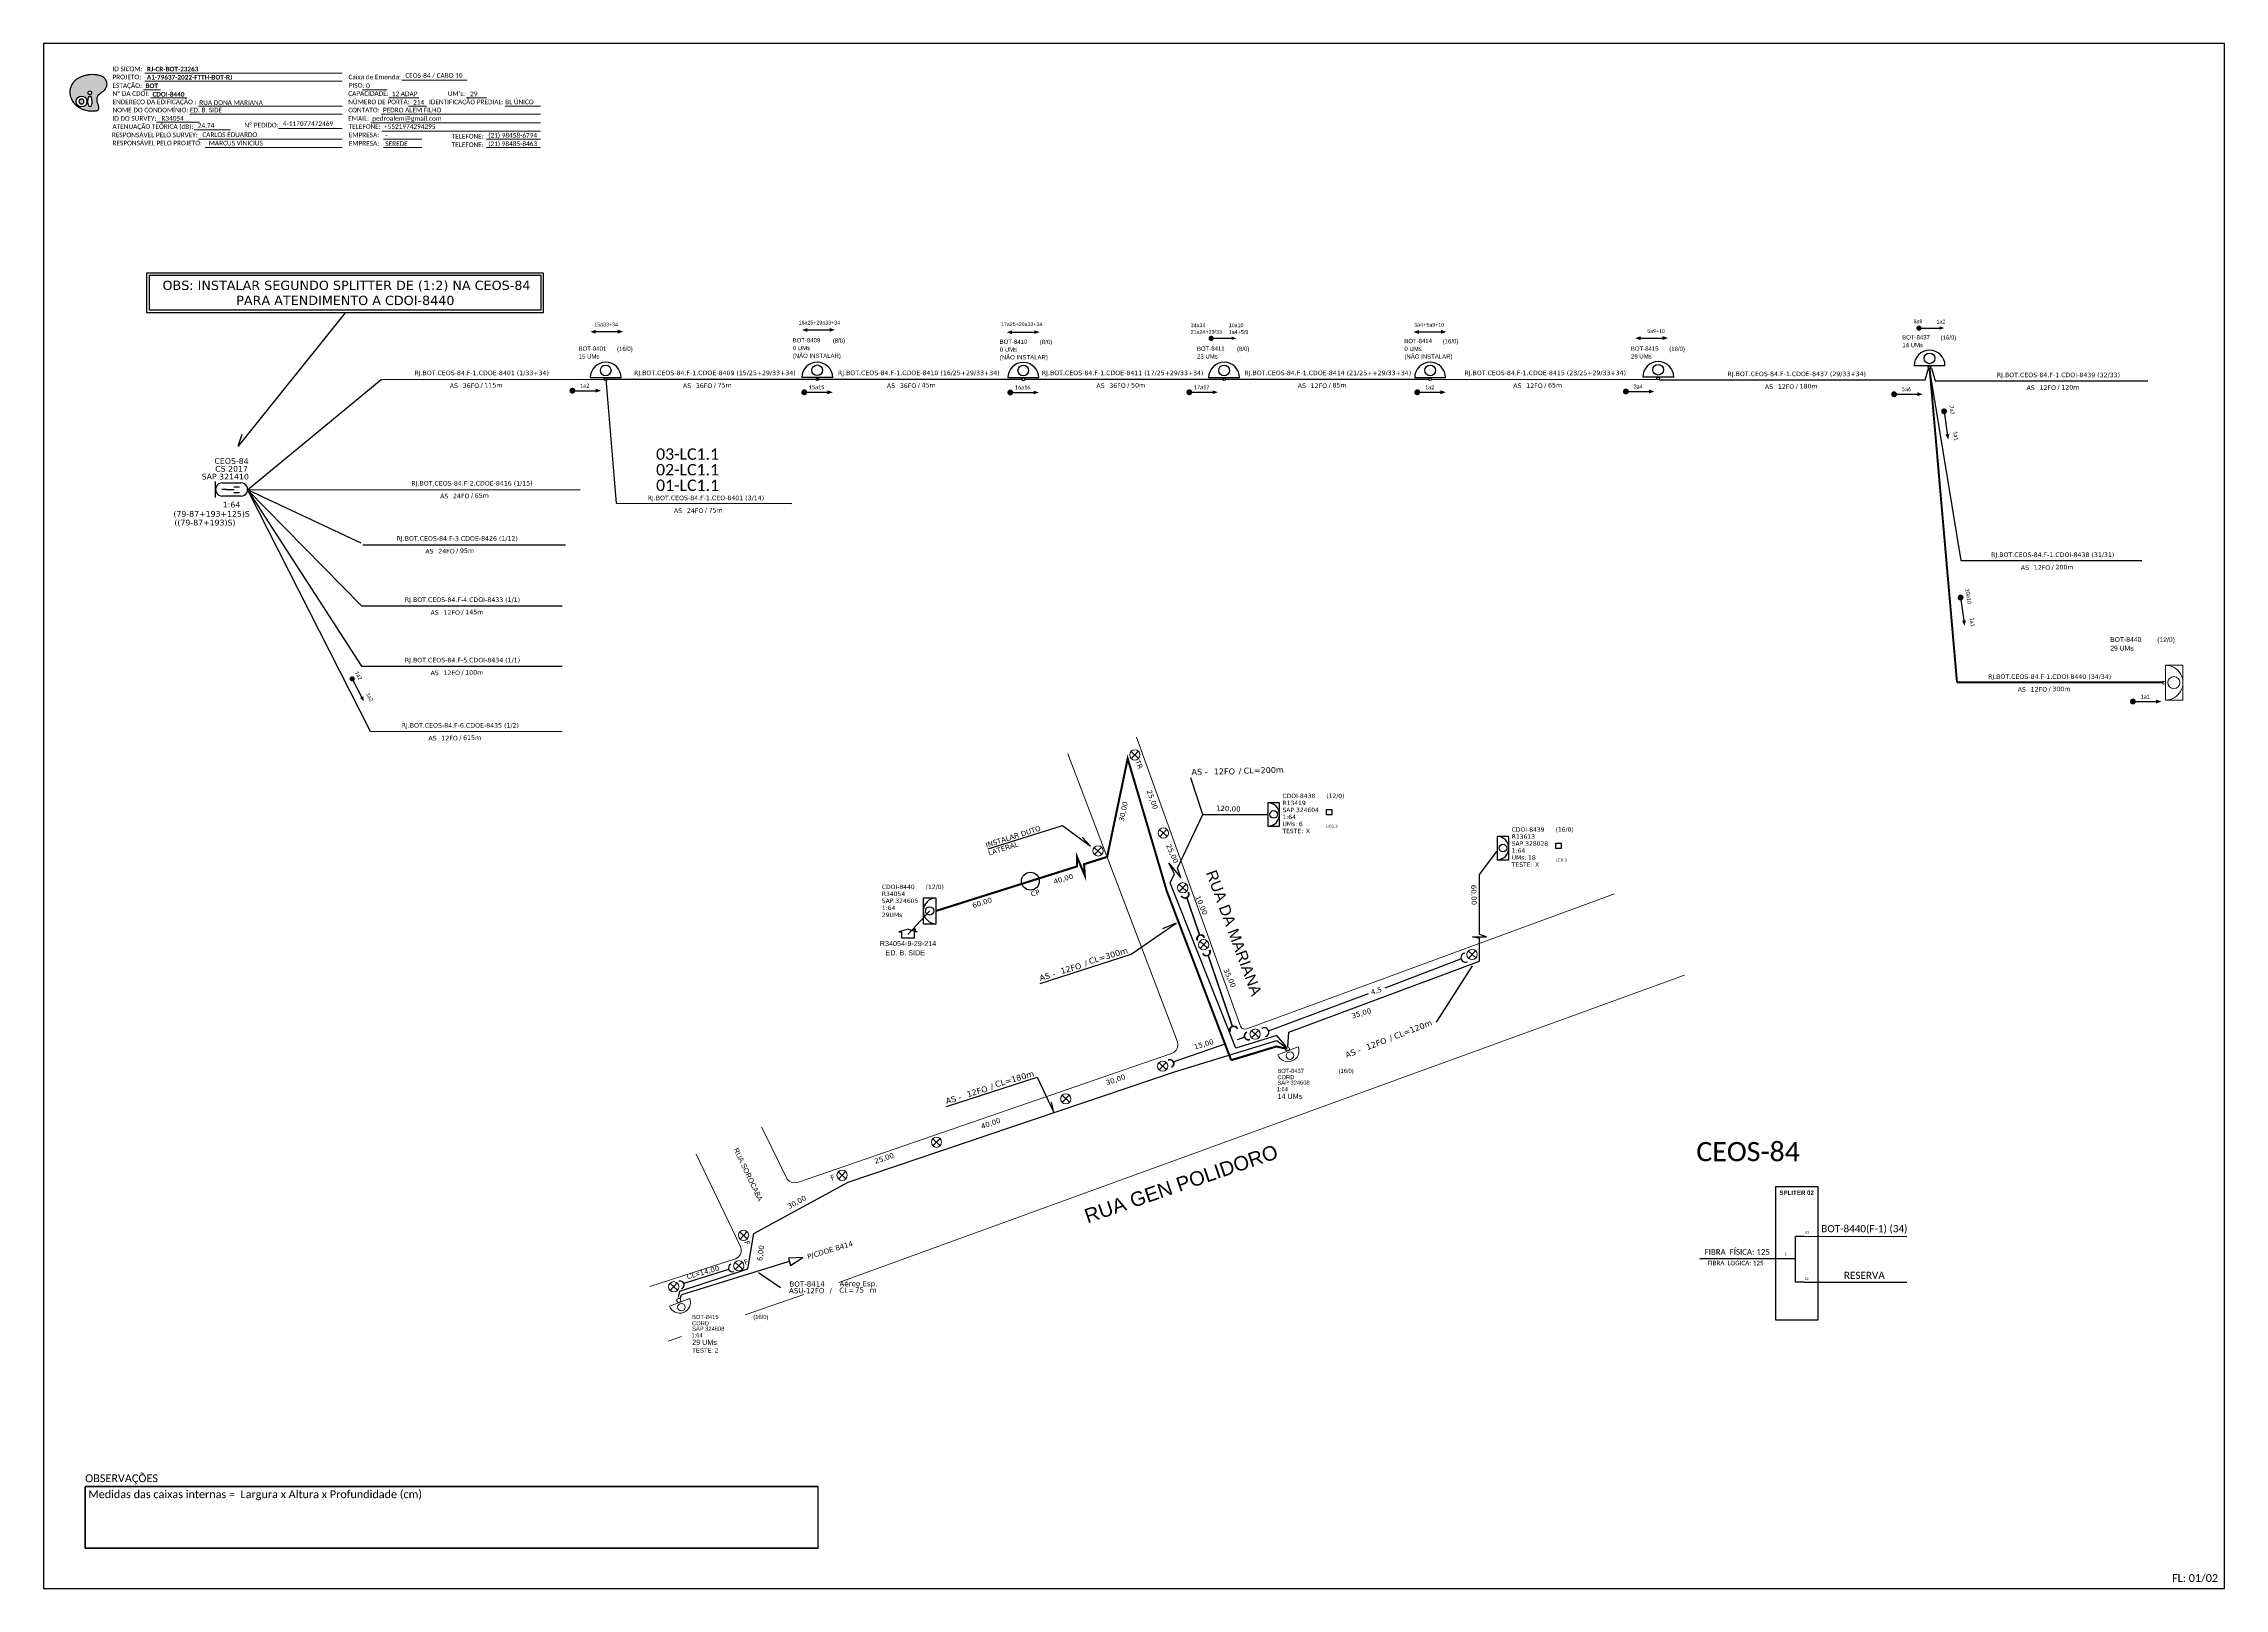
# Model space of a CAD drawing. Header units: inches. Extents: x 158 to 1895, y 602 to 1196.
# Drawn here: x 158 to 996, y 602 to 1196 of the extents above; entities that cross this region are included whole.
import ezdxf
from ezdxf.enums import TextEntityAlignment as Align

# ---------------------------------------------------------------- set-up
doc = ezdxf.new("R2010")
doc.units = ezdxf.units.IN
doc.header["$MEASUREMENT"] = 0
for name, color, linetype, lineweight in [('10.4-Postes', 1, 'Continuous', 0), ('20.0 - Legenda - Elementos Ópticos', 1, 'Continuous', 0), ("20.0-LEGENDA DOS CDO'S", 1, 'Continuous', 0), ('20.2-CDO_POSTE', 1, 'Continuous', 5), ('20.6-CORDOALHA_SUPORTE', 7, 'Continuous', 25), ('40.1-ETIQUETAS', 1, 'Continuous', 20), ('CORDOALHA_SUPORTE', 7, 'Continuous', 25), ('Quadra', 251, 'Continuous', 0), ('Segmento Logradouro Texto', 5, 'Continuous', 0)]:
    doc.layers.add(name, color=color, linetype=linetype, lineweight=lineweight)
for name, color, linetype in [('20.4 - CDOI', 1, 'Continuous'), ('20.4-CEOS', 1, 'Continuous'), ('CAP a instalar', 1, 'Continuous'), ('label_cabos', 7, 'Continuous'), ('Legenda', 1, 'Continuous'), ('medidas', 3, 'Continuous'), ('SETA', 7, 'Continuous'), ('surveys', 7, 'Continuous'), ('surveys legendas', 7, 'Continuous')]:
    doc.layers.add(name, color=color, linetype=linetype)
for name, color, linetype, plot in [('70.3 - Atributos Ocultos', 102, 'Continuous', False), ('70.3 - Atributos Ocultos (Survey)', 190, 'Continuous', False), ('DROP DE CLIENTE', 140, 'Continuous', False)]:
    doc.layers.add(name, color=color, linetype=linetype, plot=plot)
doc.styles.add('ARIAL', font='arial.ttf')
doc.styles.add('DIGICADE', font='arial.ttf')
doc.styles.add('ROMANS', font='arial.ttf')
doc.styles.add('siredit', font='verdana.ttf')
doc.styles.add('WMF-Calibri0', font='calibri.ttf')
doc.styles.add('WMF-Calibri1', font='calibrib.ttf')
doc.linetypes.add('FENCELINE1', pattern='A,0.25,-0.1,[133,ltypeshp.shx,S=0.1,R=0,X=-0.1,Y=0],-0.1,1', length=1.45)
doc.dimstyles.new('CC', dxfattribs={"dimtxt": 1, "dimasz": 2, "dimexe": 0.18, "dimexo": 0.0625, "dimgap": 0.09, "dimtad": 0, "dimdec": 0, "dimrnd": 1, "dimzin": 0, "dimdsep": 46, "dimtxsty": 'siredit', "dimblk": 'NONE', "dimcen": 0, "dimse1": 1, "dimse2": 1, "dimsd1": 1, "dimsd2": 1, "dimclrt": 7, "dimadec": 0, "dimazin": 0, "dimtfac": 1, "dimtdec": 0, "dimtofl": 0, "dimtmove": 0, "dimatfit": 3, "dimfxl": 0, "dimtolj": 1, "dimtzin": 0, "dimarcsym": 0})

# ---------------------------------------------------------------- blocks, each defined once
blk = doc.blocks.new('poste')
at = {"color": 1}
for p, q in [((-0.73, 0.68), (0.73, -0.68)), ((0.68, 0.73), (-0.68, -0.73))]:
    blk.add_line(p, q, dxfattribs=at)
blk.add_circle((0, 0), 1, dxfattribs=at)
blk = doc.blocks.new('*U12')
at = {"color": 0}
blk.add_line((2.14, -0.58), (-2.1, -0.68), dxfattribs=at)
for centre, radius in [((0, 0.38), 0.733), ((0.03, -1.03), 0.393)]:
    blk.add_circle(centre, radius, dxfattribs=at)
blk.add_arc((0.02, -0.63), 2.12, 1.3782, 181.3782, dxfattribs=at)
blk = doc.blocks.new('Inst CDOE-16 CAIXA DIST OPT CDOE 48F_16D C_SPL_2_1_8')
at = {"layer": "20.0-LEGENDA DOS CDO'S", "color": 0, "style": 'ARIAL'}
for tag, p, height in [('CORDOALHA', (0.12, 4.02), 0.8), ('FID', (0.12, 5.25), 0.8), ('1:XX', (-0.01, 1.7), 0.8), ('SAP', (0.12, 2.96), 0.8), ('UMS', (0.14, 0.22), 1)]:
    blk.add_attdef(tag, p, '', height=height, rotation=0.118, dxfattribs=at)
at = {"layer": "20.0-LEGENDA DOS CDO'S", "color": 0}
for tag, p, style, flags in [('ID_ATIVIDADE', (0.12, 6.47), 'ARIAL', 3), ('FATOR', (7.92, 6.47), 'ARIAL', 1), ('QTDE', (0.1, -1.17), 'DIGICADE', 3)]:
    blk.add_attdef(tag, p, '', height=0.8, rotation=0.118, dxfattribs=dict(at, style=style, flags=flags))
at = {"layer": "20.0-LEGENDA DOS CDO'S", "color": 0, "style": 'ARIAL'}
blk.add_attdef('FIBRAS_UTILIZADAS', text='', height=0.8, rotation=0.118, dxfattribs=at).set_placement((13.48, 5.26), align=Align.CENTER)
blk = doc.blocks.new('Teste  FTTH')
at = {"color": 0, "lineweight": 0, "style": 'ROMANS'}
for tag, p in [('TESTE', (-2.3, -0.29)), ('QTDE', (0.21, -0.29))]:
    blk.add_attdef(tag, p, '', height=0.48, dxfattribs=at)
for tag, p, flags in [('FID', (-2.23, -1.25), 1), ('FATOR', (-2.23, -2.03), 3), ('ID_ATIVIDADE', (-2.23, -2.72), 3)]:
    blk.add_attdef(tag, p, '', height=0.48, dxfattribs=dict(at, flags=flags))
blk = doc.blocks.new('Inst CORD ALUMINIO 4.8 MM 3F(sem recursos)')
at = {"layer": '20.6-CORDOALHA_SUPORTE', "color": 0, "lineweight": 0, "style": 'ROMANS'}
blk.add_attdef('LANCE', text='', height=1, dxfattribs=at).set_placement((-0.54, -2.21), align=Align.RIGHT)
for tag, p, flags in [('FATOR', (-5.2, -4.44), 3), ('FID', (-5.2, -8.9), 1), ('ID_ATIVIDADE', (-5.2, -6.67), 3)]:
    blk.add_attdef(tag, p, '', height=1, dxfattribs=dict(at, flags=flags))
at = {"layer": '20.6-CORDOALHA_SUPORTE', "color": 0, "style": 'siredit'}
blk.add_attdef('QTDE', (-0.54, -2.21), '', height=1, rotation=359.69, dxfattribs=at)
blk = doc.blocks.new('Inst CB ESP CFOA-SM-ASU-120-S-12')
at = {"layer": 'label_cabos', "color": 0, "style": 'siredit'}
for tag, flags, p in [('ID_ATIVIDADE', 3, (1.31, 2.67)), ('FATOR', 1, (11.56, 2.55))]:
    blk.add_attdef(tag, text='', height=1, rotation=359.69, dxfattribs=dict(at, flags=flags)).set_placement(p, align=Align.MIDDLE_CENTER)
for tag, p in [('TIPO_CABO', (1.26, 0)), ('DESTINO_CABO', (3.13, 1.26)), ('CABO', (4.69, -0.05)), ('/', (7.71, -0.05)), ('LANCE', (10.81, 0)), ('TIPO_CABO', (13.11, 1.24)), ('UND', (15.96, 0)), ('FID', (13.15, -1.41))]:
    blk.add_attdef(tag, text='', height=1, rotation=359.69, dxfattribs=at).set_placement(p, align=Align.MIDDLE_CENTER)
blk.add_attdef('QTDE', (12.43, -0.47), '', height=1, rotation=359.69, dxfattribs=at)
blk = doc.blocks.new('_None')
blk = doc.blocks.new('SURVEY_SURVEY')
for p, q in [((0, 0.0000177), (-0.0000176, 0.0000126)), ((-0.0000176, 0.0000126), (-0.0000121, 0.0000126)), ((-0.0000121, 0), (-0.0000121, 0.0000126)), ((0.0000121, 0), (-0.0000121, 0)), ((0, 0.0000177), (0.0000176, 0.0000126)), ((0.0000118, 0.0000185), (0.0000137, 0.0000185)), ((0.0000118, 0.0000144), (0.0000118, 0.0000185)), ((0.0000176, 0.0000126), (0.0000121, 0.0000126)), ((0.0000121, 0.0000126), (0.0000121, 0)), ((0.0000137, 0.0000185), (0.0000137, 0.0000138))]:
    blk.add_line(p, q)
blk = doc.blocks.new('S_CDOI')
at = {"color": 0}
blk.add_lwpolyline([(-2, -1), (2, -1), (2, 1), (-2, 1)], close=True, dxfattribs=at)
blk.add_circle((0, 0), 0.65, dxfattribs=at)
blk.add_arc((0, -1), 2, 0, 180, dxfattribs=at)
blk = doc.blocks.new('*U13')
at = {"layer": '70.3 - Atributos Ocultos'}
blk.add_lwpolyline([(10, -0.03), (11, -0.03), (11, 0.77), (10, 0.77)], close=True, dxfattribs=at)
at = {"layer": '20.4 - CDOI', "color": 0, "rotation": 270}
blk.add_blockref('S_CDOI', (1, 0), dxfattribs=at)
at = {"layer": '20.0 - Legenda - Elementos Ópticos', "color": 0, "style": 'siredit'}
for s, p in [('TESTE:', (2.5, -2.83)), ('UMs:', (2.5, -1.62))]:
    blk.add_text(s, height=0.75, dxfattribs=at).set_placement(p, align=Align.MIDDLE_LEFT)
blk.add_attdef('CODIGO', text='', height=0.75, dxfattribs=at).set_placement((2.5, 3.17), align=Align.MIDDLE_LEFT)
at = {"layer": '20.0 - Legenda - Elementos Ópticos', "color": 0, "style": 'siredit', "flags": 8}
for tag, p in [('SAP', (2.5, 0.77)), ('LOCAL', (2.5, 1.97)), ('FIBRAS_UTL', (10, 3.17)), ('RACIO', (2.5, -0.43)), ('UMS', (5.3, -1.62)), ('TESTES', (6.5, -2.83))]:
    blk.add_attdef(tag, text='', height=0.75, dxfattribs=at).set_placement(p, align=Align.MIDDLE_LEFT)
at = {"layer": '70.3 - Atributos Ocultos', "style": 'siredit', "flags": 9}
blk.add_attdef('DERIVACAO', text='', height=0.5, dxfattribs=at).set_placement((10.5, 0.37), align=Align.MIDDLE_CENTER)
at = {"layer": '70.3 - Atributos Ocultos', "style": 'siredit'}
for tag, flags, p in [('ORIGEM', 9, (10, 1.97)), ('DESTINO', 9, (10, 1.17)), ('FIBRAS', 9, (11.5, 0.37)), ('FOLGA', 9, (14, 0.37)), ('FATOR', 9, (5.5, -0.43)), ('ENDERECO', 9, (10, -0.43)), ('LANCE', 8, (10, -2.03))]:
    blk.add_attdef(tag, text='', height=0.5, dxfattribs=dict(at, flags=flags)).set_placement(p, align=Align.MIDDLE_LEFT)
at = {"layer": '70.3 - Atributos Ocultos (Survey)', "style": 'siredit', "flags": 9}
blk.add_attdef('SURVEYS', text='', height=0.5, dxfattribs=at).set_placement((10, -1.23), align=Align.MIDDLE_LEFT)
blk = doc.blocks.new('LEGENDA DOS CABOS')
at = {"layer": 'label_cabos', "color": 0, "style": 'siredit'}
for tag, p in [('TIPO_CABO', (2.74, 0.52)), ('ID', (4.24, 1.63)), ('CABO', (6.16, 0.47)), ('/', (9.19, 0.47)), ('METROS', (14.36, 0.47)), ('XX', (14.31, 1.67))]:
    blk.add_attdef(tag, text='', height=1, rotation=359.69, dxfattribs=at).set_placement(p, align=Align.MIDDLE_CENTER)
blk = doc.blocks.new('*U14')
at = {"layer": '70.3 - Atributos Ocultos'}
blk.add_lwpolyline([(10, -0.03), (11, -0.03), (11, 0.77), (10, 0.77)], close=True, dxfattribs=at)
at = {"layer": '20.4 - CDOI', "color": 0, "rotation": 270}
blk.add_blockref('S_CDOI', (1, 0), dxfattribs=at)
at = {"layer": '20.0 - Legenda - Elementos Ópticos', "color": 0, "style": 'siredit'}
for s, p in [('TESTE:', (2.5, -2.83)), ('UMs:', (2.5, -1.62))]:
    blk.add_text(s, height=0.75, dxfattribs=at).set_placement(p, align=Align.MIDDLE_LEFT)
blk.add_attdef('CODIGO', text='', height=0.75, dxfattribs=at).set_placement((2.5, 3.17), align=Align.MIDDLE_LEFT)
at = {"layer": '20.0 - Legenda - Elementos Ópticos', "color": 0, "style": 'siredit', "flags": 8}
for tag, p in [('SAP', (2.5, 0.77)), ('LOCAL', (2.5, 1.97)), ('FIBRAS_UTL', (10, 3.17)), ('RACIO', (2.5, -0.43)), ('UMS', (5.3, -1.62)), ('TESTES', (6.5, -2.83))]:
    blk.add_attdef(tag, text='', height=0.75, dxfattribs=at).set_placement(p, align=Align.MIDDLE_LEFT)
at = {"layer": '70.3 - Atributos Ocultos', "style": 'siredit', "flags": 9}
blk.add_attdef('DERIVACAO', text='', height=0.5, dxfattribs=at).set_placement((10.5, 0.37), align=Align.MIDDLE_CENTER)
at = {"layer": '70.3 - Atributos Ocultos', "style": 'siredit'}
for tag, flags, p in [('ORIGEM', 9, (10, 1.97)), ('DESTINO', 9, (10, 1.17)), ('FIBRAS', 9, (11.5, 0.37)), ('FOLGA', 9, (14, 0.37)), ('FATOR', 9, (5.5, -0.43)), ('ENDERECO', 9, (10, -0.43)), ('LANCE', 8, (10, -2.03))]:
    blk.add_attdef(tag, text='', height=0.5, dxfattribs=dict(at, flags=flags)).set_placement(p, align=Align.MIDDLE_LEFT)
at = {"layer": '70.3 - Atributos Ocultos (Survey)', "style": 'siredit', "flags": 9}
blk.add_attdef('SURVEYS', text='', height=0.5, dxfattribs=at).set_placement((10, -1.23), align=Align.MIDDLE_LEFT)
blk = doc.blocks.new('ETIQUETA_RS5F')
at = {"layer": '40.1-ETIQUETAS', "color": 0, "style": 'siredit'}
blk.add_text('/', height=1.5, dxfattribs=at).set_placement((1.55, -1.95), align=Align.MIDDLE_RIGHT)
for tag, p in [('ETIQUETA_R_SECUNDARIA', (1.18, 2.1)), ('ETIQUETA_R_PRIMARIA', (1.18, 4.1)), ('F_ATIVAS/F_MORTAS', (1.11, -4.24))]:
    blk.add_attdef(tag, text='', height=1.5, dxfattribs=at).set_placement(p, align=Align.MIDDLE_CENTER)
for tag, p in [('TIPO_CABO', (-6.62, -2.12)), ('CAP_CABO', (0.37, -2.09))]:
    blk.add_attdef(tag, text='', height=1.5, dxfattribs=at).set_placement(p, align=Align.MIDDLE_RIGHT)
for tag, p in [('FUSÃO_1', (0.82, -8.39)), ('FUSÃO_2', (0.82, -10.6)), ('FUSÃO_3', (0.82, -12.93)), ('FUSÃO_4', (0.82, -15.14)), ('FUSÃO_5', (0.82, -17.16))]:
    blk.add_attdef(tag, text='', height=1.5, dxfattribs=at).set_placement(p, align=Align.CENTER)
blk.add_attdef('METROS', text='', height=1.5, dxfattribs=at).set_placement((2.11, -1.95), align=Align.MIDDLE_LEFT)
blk = doc.blocks.new('CDOE-TEXTO PADRÃO')
at = {"layer": "20.0-LEGENDA DOS CDO'S", "color": 0, "style": 'ARIAL'}
for tag, p in [('CDO_N', (0.49, 7.39)), ('SAP', (0.51, 1.67)), ('CORDOALHA', (0.5, 4.33)), ('SPLITER_1', (0.59, -0.91)), ('(XX-XX_F)S', (0.54, -8.29)), ('SPLITER_2', (0.6, -3.55)), ('(XX-XX_L)S', (0.55, -10.83)), ('UMS', (0.55, -13.15))]:
    blk.add_attdef(tag, p, '', height=1.7, rotation=0.11799, dxfattribs=at)
blk.add_attdef('FIBRAS_UTILIZADAS', text='', height=1.7, rotation=0.11799, dxfattribs=at).set_placement((19.77, 7.43), align=Align.CENTER)
blk = doc.blocks.new('OI')
h = blk.add_hatch(color=40)
edge = h.paths.add_edge_path()
edge.add_spline(control_points=[(4.35, -0.67), (3.92, -0.99), (3.26, -1.5), (2.81, -2.59), (2.9, -3.5), (3.06, -4.27), (3.31, -4.85), (3.37, -5.39), (3.4, -5.88), (3.2, -6.4), (2.54, -6.61), (1.65, -6.63), (0.55, -6.67), (-0.56, -6.42), (-1.61, -6.14), (-2.77, -5.61), (-3.92, -4.77), (-4.89, -3.7), (-5.34, -2.65), (-5.6, -1.94), (-5.85, -0.96), (-5.71, 0.47), (-5.1, 2.02), (-4.14, 3.02), (-3.3, 3.61), (-2.37, 4.16), (-1.36, 4.44), (-0.56, 4.7), (0.79, 4.85), (2.24, 4.97), (3.79, 4.57), (4.67, 4.21), (5.44, 3.65), (5.76, 2.99), (6.03, 2.21), (6.01, 1.46), (5.72, 0.64), (5.31, 0.08), (4.88, -0.38), (4.51, -0.55), (4.35, -0.67)], knot_values=[0, 0, 0, 0, 1.60434, 2.417191, 3.427595, 4.282808, 4.776746, 5.304182, 5.888771, 6.258406, 6.858137, 7.79129, 8.986195, 10.124242, 11.187857, 12.242908, 13.953784, 15.414161, 16.515391, 17.349188, 17.675853, 19.552021, 21.515531, 22.568638, 23.63245, 24.621084, 25.782718, 26.745347, 27.142653, 29.870543, 31.004649, 31.921532, 32.709589, 33.801391, 34.042471, 35.192333, 35.971461, 36.628871, 37.254359, 37.836911, 37.836911, 37.836911, 37.836911], degree=3, periodic=0)
h.paths.add_polyline_path([(1.13, -0.87, -1), (-0.04, -0.87, -1)], flags=16)
edge = h.paths.add_edge_path(flags=16)
edge.add_ellipse((0.56, -3.59), major_axis=(-0.02, 1.71), ratio=0.361305, start_angle=0, end_angle=360)
h.paths.add_polyline_path([(-0.36, -3.62, -1), (-3.8, -3.62, -1)], flags=16)
edge = h.paths.add_edge_path(flags=0)
edge.add_ellipse((-2.08, -3.62), major_axis=(0, 0.885), ratio=0.758294, start_angle=0, end_angle=360)
at = {"color": 40}
for centre, radius in [((-2.08, -3.62), 1.72), ((0.54, -0.87), 0.587)]:
    blk.add_circle(centre, radius, dxfattribs=at)
blk.add_ellipse((-2.08, -3.62), major_axis=(0, 0.885), ratio=0.758294, start_param=-3.141592653589792, end_param=3.141592653589792, dxfattribs=at)
blk.add_ellipse((0.56, -3.59), major_axis=(-0.02, 1.71), ratio=0.361305, dxfattribs=at)
at = {"color": 40, "start_tangent": (-0.800898, -0.598801), "end_tangent": (-0.800898, -0.598801)}
blk.add_spline([(4.35, -0.67), (3.2, -1.78), (2.9, -2.54), (2.92, -3.55), (3.12, -4.38), (3.28, -4.85), (3.37, -5.37), (3.35, -5.95), (3.2, -6.29), (2.66, -6.55), (1.73, -6.63), (0.54, -6.62), (-0.58, -6.41), (-1.6, -6.11), (-2.56, -5.67), (-3.95, -4.67), (-4.89, -3.56), (-5.37, -2.56), (-5.64, -1.78), (-5.72, -1.46), (-5.63, 0.42), (-4.84, 2.22), (-4.13, 2.99), (-3.27, 3.62), (-2.4, 4.09), (-1.3, 4.47), (-0.37, 4.72), (0.02, 4.77), (2.75, 4.8), (3.85, 4.53), (4.69, 4.16), (5.31, 3.68), (5.85, 2.73), (5.93, 2.5), (5.94, 1.35), (5.67, 0.62), (5.29, 0.08), (4.84, -0.36), (4.35, -0.67)], degree=3, dxfattribs=at)

msp = doc.modelspace()

# ---------------------------------------------------------------- linework, layer by layer
at = {"color": 5}
for p, q in [((380.02, 1067.86), (368.13, 1067.86)), ((461.35, 1067.9), (449.46, 1067.9)), ((540.59, 1067.82), (528.69, 1067.82)), ((617.8, 1067.86), (605.91, 1067.86)), ((697.04, 1067.86), (685.14, 1067.86)), ((784.73, 1068.12), (772.83, 1068.12)), ((889.06, 1072.47), (877.16, 1072.47))]:
    msp.add_line(p, q, dxfattribs=at)
for p, q in [((617.05, 813.36), (619.73, 814.28)), ((619.65, 814.68), (619.66, 814.84)), ((619.66, 814.59), (619.65, 814.68)), ((619.66, 814.92), (619.7, 815.12)), ((619.66, 814.84), (619.66, 814.92)), ((619.68, 814.49), (619.66, 814.59)), ((619.69, 814.43), (619.68, 814.49)), ((619.71, 814.34), (619.69, 814.43)), ((619.7, 815.12), (619.73, 815.22)), ((619.76, 814.19), (619.71, 814.34)), ((619.73, 815.22), (619.82, 815.45)), ((619.79, 814.13), (619.76, 814.19)), ((619.92, 813.88), (619.79, 814.13)), ((619.82, 815.45), (619.88, 815.55)), ((619.88, 815.55), (619.98, 815.69)), ((619.99, 813.8), (619.92, 813.88)), ((619.98, 815.69), (620.06, 815.78)), ((620.11, 813.66), (619.99, 813.8)), ((620.06, 815.78), (620.18, 815.9)), ((620.29, 813.52), (620.11, 813.66)), ((620.18, 815.9), (620.33, 816.01)), ((620.43, 813.43), (620.29, 813.52)), ((620.33, 816.01), (620.44, 816.07)), ((620.62, 813.34), (620.43, 813.43)), ((620.44, 816.07), (620.5, 816.11)), ((620.5, 816.11), (620.65, 816.17)), ((590.39, 805.56), (590.51, 805.61)), ((590.51, 805.61), (590.56, 805.62)), ((590.56, 805.62), (590.7, 805.66)), ((590.7, 805.66), (590.84, 805.68)), ((590.84, 805.68), (590.94, 805.69)), ((590.94, 805.69), (591.08, 805.69)), ((591.08, 805.69), (591.2, 805.68)), ((591.2, 805.68), (591.31, 805.66)), ((591.31, 805.66), (591.45, 805.62)), ((591.45, 805.62), (591.65, 805.55)), ((591.65, 805.55), (591.8, 805.47)), ((591.8, 805.47), (591.98, 805.34)), ((591.98, 805.34), (592.11, 805.21)), ((592.11, 805.21), (592.18, 805.13)), ((592.18, 805.13), (592.34, 804.9)), ((592.26, 804.83), (612.63, 811.84)), ((620.76, 813.29), (620.62, 813.34)), ((620.87, 813.27), (620.76, 813.29)), ((620.98, 813.25), (620.87, 813.27)), ((621.13, 813.24), (620.98, 813.25)), ((621.23, 813.24), (621.13, 813.24)), ((621.37, 813.25), (621.23, 813.24)), ((621.5, 813.28), (621.37, 813.25)), ((621.56, 813.29), (621.5, 813.28)), ((621.68, 813.33), (621.56, 813.29)), ((591.77, 802.87), (591.63, 802.8)), ((591.83, 802.91), (591.77, 802.87)), ((591.93, 802.98), (591.83, 802.91)), ((592.07, 803.1), (591.93, 802.98)), ((592.19, 803.23), (592.07, 803.1)), ((592.26, 803.33), (592.19, 803.23)), ((592.35, 803.47), (592.26, 803.33)), ((592.34, 804.9), (592.37, 804.84)), ((592.4, 803.58), (592.35, 803.47)), ((592.37, 804.84), (592.43, 804.69)), ((592.48, 803.81), (592.4, 803.58)), ((592.43, 804.69), (592.46, 804.6)), ((592.46, 804.6), (592.47, 804.55)), ((592.47, 804.55), (592.5, 804.44)), ((592.5, 803.92), (592.48, 803.81)), ((592.5, 804.44), (592.51, 804.36)), ((592.52, 804.11), (592.5, 803.92)), ((592.51, 804.36), (592.52, 804.19)), ((592.52, 804.19), (592.52, 804.11)), ((449.9, 729.57), (444.34, 729.31)), ((445.09, 726.51), (449.9, 729.57)), ((444.34, 729.31), (445.09, 726.51))]:
    msp.add_line(p, q)
at = {"color": 7, "linetype": 'Continuous'}
for p, q in [((831.44, 737.71), (831.44, 720.04)), ((834.96, 737.71), (831.61, 737.71)), ((827.96, 729.19), (831.43, 729.19)), ((834.96, 720.04), (831.61, 720.04))]:
    msp.add_line(p, q, dxfattribs=at)
at = {"color": 10, "linetype": 'Continuous'}
for p, q in [((834.96, 737.73), (874.37, 737.71)), ((834.96, 720.06), (874.37, 720.04))]:
    msp.add_line(p, q, dxfattribs=at)
at = {"color": 1, "linetype": 'Continuous', "lineweight": 60}
msp.add_line((827.96, 729.19), (794.83, 729.08), dxfattribs=at)
at = {"color": 0}
for p, q in [((173.93, 641.57), (455.8, 641.57)), ((173.93, 617.87), (173.93, 641.57)), ((455.8, 617.87), (173.93, 617.87))]:
    msp.add_line(p, q, dxfattribs=at)
for points in [[(157.93, 602.34), (996.5, 602.34), (996.5, 1196.34), (157.93, 1196.34), (157.93, 602.34)], [(541.14, 834.92), (576.08, 846.25), (593.47, 858.15), (588.17, 855.96)], [(505.07, 787.58), (540.01, 798.91), (546.34, 785.28), (545.47, 789.28)]]:
    msp.add_lwpolyline(points)
at = {"color": 7, "lineweight": 0}
for points in [[(196.82, 1184.98), (272.79, 1184.98)], [(196.31, 1178.58), (202.86, 1178.58)], [(196.82, 1181.86), (272.79, 1181.86)], [(198.97, 1175.51), (212.91, 1175.51)], [(280.59, 1178.62), (290.07, 1178.62)], [(290.64, 1175.51), (302.26, 1175.51)], [(295.63, 1182.35), (320.77, 1182.35)], [(320.58, 1175.51), (328.25, 1175.51)], [(201.29, 1166.1), (217.9, 1166.1)], [(214.13, 1169.16), (272.79, 1169.16)], [(217.54, 1172.27), (272.79, 1172.27)], [(283.72, 1165.92), (348.98, 1165.92)], [(287.76, 1169.16), (348.98, 1169.16)], [(298.22, 1172.27), (305.17, 1172.27)], [(335.4, 1172.27), (348.95, 1172.27)], [(215.82, 1163.13), (229.77, 1163.13)], [(217.54, 1159.58), (272.79, 1159.58)], [(248.27, 1163.69), (272.77, 1163.69)], [(288, 1162.69), (348.98, 1162.69)], [(288.61, 1159.58), (303.41, 1159.58)], [(328.21, 1159.58), (348.98, 1159.58)], [(220.03, 1156.34), (272.79, 1156.34)], [(288.61, 1156.34), (303.41, 1156.34)], [(328.21, 1156.34), (348.98, 1156.34)]]:
    msp.add_lwpolyline(points, dxfattribs=at)
at = {"color": 0, "const_width": 1}
msp.add_lwpolyline([(606.37, 1083.03, 1), (607.37, 1083.03, 1)], format="xyb", close=True, dxfattribs=at)
at = {"color": 7}
for points, const_width in [([(878.56, 1086.97, 1), (879.56, 1086.97, 1)], 1), ([(449.86, 1062.27, 1), (450.98, 1062.27, 1)], 1.13), ([(529.09, 1062.19, 1), (530.22, 1062.19, 1)], 1.13), ([(597.92, 1062.27, 1), (599.05, 1062.27, 1)], 1.13), ([(685.58, 1062.27, 1), (686.71, 1062.27, 1)], 1.13), ([(765.77, 1062.56, 1), (766.9, 1062.56, 1)], 1.13), ([(868.93, 1061.51, 1), (870.06, 1061.51, 1)], 1.13), ([(888.64, 1055.5, 1), (888.8, 1054.38, 1)], 1.13), ([(894.98, 983.91, 1), (895.14, 982.79, 1)], 1.13)]:
    msp.add_lwpolyline(points, format="xyb", close=True, dxfattribs=dict(at, const_width=const_width))
at = {"const_width": 1.13, "elevation": 0.94}
for points in [[(360.7, 1062.89, 1), (361.83, 1062.89, 1)], [(960.75, 943.34, 1), (961.87, 943.34, 1)]]:
    msp.add_lwpolyline(points, format="xyb", close=True, dxfattribs=at)
at = {"const_width": 1}
msp.add_lwpolyline([(276.36, 952.51, 1), (276.82, 951.63, 1)], format="xyb", close=True, dxfattribs=at)
at = {"color": 2}
msp.add_lwpolyline([(521.09, 886.66), (549.66, 895.68), (560.55, 887.77), (557.34, 891.25)], dxfattribs=at)
at = {"const_width": 0.6}
for points in [[(598.23, 869.91), (598.27, 869.79), (598.29, 869.74), (598.32, 869.61), (598.35, 869.46), (598.35, 869.36), (598.35, 869.22), (598.34, 869.1), (598.33, 869), (598.29, 868.85), (598.21, 868.66), (598.13, 868.51), (598, 868.32), (597.88, 868.19), (597.79, 868.12), (597.56, 867.97), (597.5, 867.94), (597.35, 867.87), (597.27, 867.85), (597.21, 867.83), (597.11, 867.81), (597.02, 867.8), (596.85, 867.79), (596.78, 867.79), (596.58, 867.81), (596.47, 867.83), (596.24, 867.91), (596.14, 867.96), (595.99, 868.05), (595.9, 868.12), (595.77, 868.24), (595.65, 868.38), (595.57, 868.48), (595.54, 868.54), (595.46, 868.68)], [(597.49, 868.04), (602.45, 853.52)], [(601.43, 851.55), (601.4, 851.67), (601.38, 851.73), (601.36, 851.86), (601.35, 852), (601.35, 852.11), (601.36, 852.25), (601.38, 852.36), (601.4, 852.47), (601.45, 852.61), (601.54, 852.8), (601.63, 852.94), (601.77, 853.12), (601.91, 853.24), (601.99, 853.3), (602.24, 853.44), (602.3, 853.47), (602.45, 853.52), (602.54, 853.54), (602.6, 853.55), (602.7, 853.57), (602.79, 853.57), (602.96, 853.57), (603.03, 853.56), (603.23, 853.53), (603.33, 853.5), (603.56, 853.4), (603.66, 853.34), (603.8, 853.25), (603.89, 853.17), (604.01, 853.04), (604.12, 852.9), (604.18, 852.78), (604.22, 852.72), (604.28, 852.58)], [(606.41, 847.76), (606.46, 847.64), (606.48, 847.59), (606.51, 847.46), (606.53, 847.32), (606.54, 847.21), (606.54, 847.07), (606.53, 846.95), (606.51, 846.85), (606.47, 846.7), (606.4, 846.51), (606.32, 846.36), (606.19, 846.18), (606.06, 846.04), (605.98, 845.97), (605.75, 845.82), (605.69, 845.79), (605.54, 845.72), (605.45, 845.7), (605.4, 845.68), (605.29, 845.66), (605.21, 845.65), (605.04, 845.64), (604.96, 845.64), (604.76, 845.66), (604.66, 845.68), (604.43, 845.76), (604.32, 845.81), (604.18, 845.9), (604.08, 845.97), (603.95, 846.09), (603.83, 846.23), (603.76, 846.33), (603.72, 846.39), (603.65, 846.54)], [(605.68, 845.89), (615.06, 818.41)], [(614.11, 816.46), (614.07, 816.58), (614.06, 816.63), (614.03, 816.77), (614.02, 816.91), (614.02, 817.01), (614.03, 817.15), (614.05, 817.27), (614.07, 817.38), (614.12, 817.52), (614.21, 817.71), (614.3, 817.85), (614.45, 818.02), (614.58, 818.15), (614.67, 818.21), (614.91, 818.35), (614.97, 818.37), (615.13, 818.43), (615.21, 818.45), (615.27, 818.46), (615.38, 818.47), (615.46, 818.48), (615.63, 818.48), (615.71, 818.47), (615.9, 818.43), (616, 818.4), (616.23, 818.31), (616.33, 818.25), (616.47, 818.15), (616.56, 818.07), (616.68, 817.95), (616.79, 817.8), (616.86, 817.69), (616.89, 817.63), (616.95, 817.48)]]:
    msp.add_lwpolyline(points, dxfattribs=at)
for points in [[(595.46, 868.68, 1), (598.23, 869.91)], [(604.28, 852.58, 1), (601.43, 851.55)], [(603.65, 846.54, 1), (606.41, 847.76)], [(616.95, 817.48, 1), (614.11, 816.46)]]:
    msp.add_lwpolyline(points, format="xyb")
at = {"color": 7}
msp.add_lwpolyline([(823.85, 705.58), (840.31, 705.58), (840.31, 756.69), (823.85, 756.69)], close=True, dxfattribs=at)
msp.add_lwpolyline([(455.8, 641.57), (173.93, 641.57), (173.93, 617.87), (455.8, 617.87)], close=True)
at = {"color": 5}
for centre, radius in [((883.11, 1075.3), 2.05), ((455.4, 1070.73), 2.05), ((455.41, 1067.35), 0.551), ((534.64, 1070.64), 2.05), ((534.64, 1067.27), 0.551), ((611.86, 1070.68), 2.05), ((611.86, 1067.31), 0.551), ((691.09, 1070.68), 2.05), ((691.09, 1067.31), 0.551), ((778.78, 1070.95), 2.05), ((778.78, 1067.57), 0.551), ((883.11, 1071.92), 0.551), ((537.36, 874.29), 3.45)]:
    msp.add_circle(centre, radius, dxfattribs=at)
for centre in [(455.4, 1067.9), (534.64, 1067.82), (611.86, 1067.86), (691.09, 1067.86), (778.78, 1068.12), (883.11, 1072.47)]:
    msp.add_arc(centre, 5.95, 0, 180, dxfattribs=at)
for centre, start, end in [((621.16, 814.75), 109.93776, 289.93776), ((591.01, 804.18), 294.05134, 114.05134)]:
    msp.add_arc(centre, 1.51, start, end)
for centre, major_axis, start_param, end_param in [((374.08, 1067.86), (-4.21, 4.21), 3.926991, 7.068583), ((374.08, 1070.68), (1.45, 1.45), 5.497787, 11.780972), ((374.08, 1067.31), (-0.389, 0.389), 3.926991, 10.210176)]:
    msp.add_ellipse(centre, major_axis=major_axis, ratio=1, start_param=start_param, end_param=end_param, dxfattribs=at)
at = {"layer": '20.4-CEOS', "color": 5}
for p, q in [((224.01, 1021.77), (224.01, 1027.98)), ((228.2, 1024.88), (226.46, 1024.88)), ((226.58, 1027.45), (233.81, 1027.45)), ((228.2, 1024.88), (231.19, 1024.88)), ((231.05, 1025.9), (233.25, 1025.9)), ((231.05, 1023.76), (233.25, 1023.76)), ((233.81, 1022.3), (226.58, 1022.3))]:
    msp.add_line(p, q, dxfattribs=at)
at = {"layer": '20.4-CEOS', "color": 1}
for points in [[(197.66, 1108.26), (350.07, 1108.26), (350.07, 1092.83), (197.66, 1092.83)], [(198.66, 1107.26), (349.07, 1107.26), (349.07, 1093.83), (198.66, 1093.83)]]:
    msp.add_lwpolyline(points, close=True, dxfattribs=at)
msp.add_lwpolyline([(273.86, 1092.83), (232.72, 1041.54), (234.33, 1046.22)], dxfattribs=at)
at = {"layer": '20.4-CEOS', "color": 5}
for centre, major_axis, start_param, end_param in [((226.58, 1024.88), (1.82, 1.82), 0.785398, 3.926991), ((233.81, 1024.88), (-1.82, 1.82), 2.356194, 5.497787)]:
    msp.add_ellipse(centre, major_axis=major_axis, ratio=1, start_param=start_param, end_param=end_param, dxfattribs=at)
at = {"layer": '20.6-CORDOALHA_SUPORTE'}
for p, q in [((673.74, 833.28), (702.95, 844.48)), ((628.94, 816.78), (667.42, 831.04))]:
    msp.add_line(p, q, dxfattribs=at)
for centre, start, end in [((704.66, 844.85), 98.04239, 296.50416), ((627.32, 816.2), 282.4676, 120.92937)]:
    msp.add_arc(centre, 1.73, start, end, dxfattribs=at)
at = {"layer": '40.1-ETIQUETAS', "color": 1}
msp.add_line((973.86, 943.92, 0.94), (973.86, 957.34, 0.94), dxfattribs=at)
at = {"layer": '40.1-ETIQUETAS', "color": 1, "elevation": 0.94}
msp.add_lwpolyline([(973.86, 957.34), (980.58, 957.34), (980.58, 943.9), (973.86, 943.9)], close=True, dxfattribs=at)
at = {"layer": '40.1-ETIQUETAS', "color": 1}
for centre, major_axis, start_param, end_param in [((973.86, 950.63, 0.94), (-4.74, 4.74), 2.356194, 5.497787), ((973.24, 950.63, 0.94), (-0.439, 0.439), 2.356194490191766, 8.639379797371353), ((977.05, 950.63, 0.94), (1.64, 1.64), 3.926991, 10.210176)]:
    msp.add_ellipse(centre, major_axis=major_axis, ratio=1, start_param=start_param, end_param=end_param, dxfattribs=at)
at = {"layer": 'CAP a instalar', "color": 5, "linetype": 'FENCELINE1', "ltscale": 7}
for p, q in [((236.39, 1024.81), (287.68, 1067.25)), ((287.68, 1067.25), (373.53, 1067.3)), ((374.63, 1067.31), (455.41, 1067.35)), ((455.41, 1067.35), (534.09, 1067.27)), ((535.19, 1067.27), (611.86, 1067.31)), ((612.41, 1067.31), (690.54, 1067.26)), ((691.64, 1067.31), (779.17, 1067.19))]:
    msp.add_line(p, q, dxfattribs=at)
at = {"layer": 'CAP a instalar', "color": 0, "linetype": 'FENCELINE1', "ltscale": 7}
for p, q in [((374.08, 1067.31), (378.13, 1019.67)), ((378.13, 1019.67), (378.13, 1019.67)), ((378.13, 1019.67), (445.61, 1019.55))]:
    msp.add_line(p, q, dxfattribs=at)
at = {"layer": 'CAP a instalar', "color": 5, "linetype": 'FENCELINE1', "ltscale": 8}
for p, q in [((779.26, 1067.08), (881.5, 1067.08)), ((881.5, 1067.08), (882.75, 1071.4))]:
    msp.add_line(p, q, dxfattribs=at)
at = {"layer": 'CAP a instalar', "color": 0, "linetype": 'FENCELINE1', "ltscale": 8}
for p, q in [((883.09, 1070.83), (895.14, 997.59)), ((883.85, 1071.54), (885.31, 1066.73)), ((885.31, 1066.73), (967.03, 1066.73)), ((895.14, 997.59), (964.81, 997.59))]:
    msp.add_line(p, q, dxfattribs=at)
at = {"layer": 'CAP a instalar', "color": 7, "linetype": 'FENCELINE1', "ltscale": 7}
for p, q in [((236.38, 1024.81), (364.26, 1024.86)), ((280.02, 1004.27), (236.39, 1024.81)), ((236.39, 1024.81), (283.5, 931.93)), ((280.64, 1003.61), (358.57, 1003.67)), ((283.69, 931.9), (357.38, 931.94))]:
    msp.add_line(p, q, dxfattribs=at)
at = {"layer": 'CAP a instalar', "color": 8, "linetype": 'FENCELINE1', "ltscale": 7}
for p, q in [((236.39, 1024.81), (280.15, 980.19)), ((236.39, 1024.81), (280.15, 956.97)), ((280.15, 980.19), (357.37, 980.19)), ((280.15, 956.97), (357.37, 956.97))]:
    msp.add_line(p, q, dxfattribs=at)
at = {"layer": 'CAP a instalar', "color": 0, "linetype": 'FENCELINE1', "ltscale": 9}
for p, q in [((593.92, 879.29), (603.73, 899.89)), ((603.73, 899.89), (628.49, 899.89)), ((592.85, 877.06), (590.63, 881.21)), ((590.63, 881.21), (595.25, 875.52)), ((710.04, 876.81), (716.71, 885.75)), ((591.14, 873.64), (592.85, 877.06)), ((616.43, 810.03), (591.16, 873.61)), ((595.25, 875.52), (593.92, 879.29)), ((710.04, 853.78), (710.04, 876.81)), ((710.04, 852.18), (707.42, 852.88)), ((707.42, 852.88), (712.73, 852.88)), ((712.73, 852.88), (710.04, 853.78)), ((710.08, 843.57), (710.04, 852.18)), ((636.7, 816.17), (710.08, 843.57)), ((632.14, 814.94), (616.43, 810.03)), ((635.77, 810.72), (632.14, 814.94)), ((636.36, 810.61), (636.7, 816.17)), ((592.77, 800.98), (632.19, 812.98)), ((632.19, 812.98), (635.44, 810.4)), ((467.26, 758.54), (592.77, 800.98)), ((431.06, 738.83), (467.26, 758.54)), ((428.77, 725.21), (431.06, 738.83)), ((402.6, 716.59), (428.77, 725.21)), ((402.07, 714.27), (402.6, 716.59))]:
    msp.add_line(p, q, dxfattribs=at)
at = {"layer": 'CAP a instalar', "color": 7, "linetype": 'FENCELINE1', "ltscale": 5}
for p in [(444.6, 727.99), (402.71, 713.63)]:
    msp.add_line(p, (403.27, 715.17), dxfattribs=at)
at = {"layer": 'CAP a instalar', "color": 0, "linetype": 'FENCELINE1', "ltscale": 5}
msp.add_line((402.18, 712.16), (402.23, 712.29), dxfattribs=at)
at = {"layer": 'CAP a instalar', "linetype": 'FENCELINE1', "ltscale": 30, "const_width": 0.754}
msp.add_lwpolyline([(779.26, 1067.08), (779.26, 1067.08)], dxfattribs=at)
at = {"layer": 'CAP a instalar', "color": 1, "linetype": 'FENCELINE1', "ltscale": 8, "const_width": 0.754}
for points in [[(883.11, 1071.92), (893.68, 950.74)], [(893.68, 950.74), (973.21, 950.74)]]:
    msp.add_lwpolyline(points, dxfattribs=at)
at = {"layer": 'CAP a instalar', "color": 1, "linetype": 'FENCELINE1', "ltscale": 9, "const_width": 0.8}
for points in [[(614.58, 805.45), (589.81, 870.5), (574.79, 921.41), (566.88, 883.61)], [(562.67, 882.29), (566.88, 883.61)], [(566.88, 883.61), (566.88, 883.61)], [(551.15, 878.65), (501.13, 862.86)], [(636.17, 809.79), (631.96, 810.71), (614.58, 805.45)]]:
    msp.add_lwpolyline(points, dxfattribs=at)
at = {"layer": 'CAP a instalar', "color": 5, "ltscale": 9, "const_width": 0.8}
msp.add_lwpolyline([(562.67, 882.29), (558.02, 880.82), (558.29, 876.54), (555.32, 883.54), (555.32, 879.96), (551.15, 878.65)], dxfattribs=at)
at = {"layer": 'CORDOALHA_SUPORTE'}
msp.add_line((421.35, 725.02), (404.16, 719.53), dxfattribs=at)
for centre, start, end in [((596.74, 869.25), 206.51806, 26.51806), ((602.97, 852.11), 22.40448, 202.40448), ((604.92, 847.1), 206.51806, 26.51806), ((615.64, 817.01), 22.40448, 202.40448), ((621.12, 814.86), 112.5394, 292.5394), ((591.06, 804.07), 296.65298, 116.65298), ((422.75, 725.59), 112.15358, 292.15358), ((402.74, 719.02), 289.70148, 109.70148)]:
    msp.add_arc(centre, 1.51, start, end, dxfattribs=at)
at = {"layer": 'DROP DE CLIENTE'}
msp.add_lwpolyline([(498.68, 862.87), (490.24, 853.75)], dxfattribs=at)
at = {"layer": 'Quadra'}
for points in [[(434.96, 777.71), (443.81, 759.75), (444.67, 758.97), (445.74, 758.47), (446.94, 758.3), (448.25, 758.53), (591.61, 807.96), (592.66, 808.51), (593.48, 809.34), (593.99, 810.37), (594.13, 811.48), (593.9, 812.53), (551.79, 923.3)], [(578.17, 929.64), (618.17, 818.56), (618.74, 817.8), (619.63, 817.42), (620.63, 817.48), (620.63, 817.48)], [(578.17, 929.64), (618.17, 818.56), (618.74, 817.8), (619.63, 817.42), (620.63, 817.48), (761.92, 869.37)], [(788.93, 838.08), (463.7, 719.97)], [(433.96, 779.74), (434.96, 777.71)], [(390.98, 718.46), (423.97, 729.11), (424.96, 729.73), (425.71, 730.61), (426.12, 731.67), (426.16, 732.78), (425.86, 733.78), (408.89, 769.32)], [(390.98, 718.46), (423.97, 729.11), (424.96, 729.73), (425.71, 730.61), (426.12, 731.67), (426.16, 732.78), (425.86, 733.78), (408.89, 769.32)], [(450.31, 715.36), (427.72, 707.59)], [(403.23, 699.16), (398.09, 697.39)]]:
    msp.add_lwpolyline(points, dxfattribs=at)
at = {"layer": 'SETA', "color": 0}
for points in [[(369.8, 1085.59), (379.5, 1085.59)], [(451.21, 1086.26), (460.91, 1086.26)], [(529.92, 1085.39), (539.61, 1085.39)], [(606.87, 1083.03), (615.46, 1083.03)], [(686.31, 1085.5), (696.01, 1085.5)]]:
    msp.add_lwpolyline(points, dxfattribs=at)
at = {"layer": 'SETA', "color": 7}
for points in [[(771.57, 1083.12), (781.27, 1083.12)], [(879.06, 1086.97), (887.65, 1086.97)], [(450.42, 1062.27), (460.12, 1062.27)], [(529.66, 1062.19), (539.35, 1062.19)], [(598.48, 1062.27), (608.18, 1062.27)], [(686.15, 1062.27), (695.85, 1062.27)], [(766.33, 1062.56), (776.03, 1062.56)], [(869.49, 1061.51), (879.19, 1061.51)], [(888.72, 1054.94), (890.09, 1045.34)], [(895.06, 983.35), (896.43, 973.75)]]:
    msp.add_lwpolyline(points, dxfattribs=at)
at = {"layer": 'SETA', "elevation": 0.94}
for points in [[(361.27, 1062.89), (370.96, 1062.89)], [(961.31, 943.34), (971.01, 943.34)]]:
    msp.add_lwpolyline(points, dxfattribs=at)
at = {"layer": 'SETA'}
msp.add_lwpolyline([(276.59, 952.07), (280.53, 944.43)], dxfattribs=at)
at = {"layer": 'SETA', "color": 0}
for points in [[(370.24, 1084.8), (368.17, 1085.55), (370.24, 1086.31)], [(378.72, 1086.36), (380.79, 1085.61), (378.72, 1084.86)], [(451.65, 1085.47), (449.58, 1086.22), (451.65, 1086.97)], [(460.13, 1087.03), (462.2, 1086.28), (460.13, 1085.53)], [(530.35, 1084.6), (528.28, 1085.35), (530.35, 1086.1)], [(538.84, 1086.16), (540.9, 1085.41), (538.84, 1084.65)], [(614.77, 1083.71), (616.61, 1083.05), (614.77, 1082.38)], [(686.75, 1084.7), (684.68, 1085.46), (686.75, 1086.21)], [(695.23, 1086.26), (697.3, 1085.51), (695.23, 1084.76)]]:
    msp.add_solid(points, dxfattribs=at)
at = {"layer": 'SETA', "color": 7}
for points in [[(772.01, 1082.32), (769.94, 1083.08), (772.01, 1083.83)], [(780.49, 1083.88), (782.56, 1083.13), (780.49, 1082.38)], [(886.96, 1087.65), (888.8, 1086.98), (886.96, 1086.31)], [(459.34, 1063.04), (461.41, 1062.29), (459.34, 1061.53)], [(538.57, 1062.95), (540.64, 1062.2), (538.57, 1061.45)], [(607.4, 1063.04), (609.47, 1062.29), (607.4, 1061.53)], [(695.07, 1063.04), (697.13, 1062.29), (695.07, 1061.53)], [(775.25, 1063.32), (777.32, 1062.57), (775.25, 1061.82)], [(878.41, 1062.28), (880.48, 1061.53), (878.41, 1060.78)], [(890.74, 1046.22), (890.29, 1044.07), (889.25, 1046.01)], [(897.08, 974.63), (896.63, 972.47), (895.59, 974.41)]]:
    msp.add_solid(points, dxfattribs=at)
at = {"layer": 'SETA'}
for points in [[(370.19, 1063.66, 0.94), (372.25, 1062.9, 0.94), (370.19, 1062.15, 0.94)], [(280.82, 945.35), (281.06, 943.42), (279.63, 944.74)], [(970.23, 944.1, 0.94), (972.3, 943.35, 0.94), (970.23, 942.6, 0.94)]]:
    msp.add_solid(points, dxfattribs=at)

# ---------------------------------------------------------------- block references
at = {"color": 7, "xscale": 1.21392392519577, "yscale": 1.21392392553389, "zscale": 1.213923925163967, "rotation": 0.1532895858424417}
msp.add_blockref('OI', (175.02, 1178.49), dxfattribs=at)
at = {"color": 0, "lineweight": 0, "xscale": 1.979999999999965, "yscale": 1.980000000000018, "zscale": 1.98, "rotation": 15.89986985340931}
msp.add_blockref('Inst CORD ALUMINIO 4.8 MM 3F(sem recursos)', (410.3, 727.07), dxfattribs=at).add_auto_attribs({'QTDE': '14,00', 'LANCE': 'CL='})
at = {"layer": '10.4-Postes', "lineweight": 0, "xscale": 1.980000000000018, "yscale": 1.980000000000018, "zscale": 1.98}
for p in [(577.53, 922.83), (588.5, 892.8), (563.38, 885.94), (595.94, 871.74), (604, 849.86), (707.21, 846.1), (623.79, 815.48), (588.24, 803.15), (550.98, 790.59), (501.27, 773.91), (464.98, 761.19), (427.08, 738.11), (425.23, 726.4), (400.23, 718.33)]:
    msp.add_blockref('poste', p, dxfattribs=at)
at = {"layer": "20.0-LEGENDA DOS CDO'S", "color": 5, "lineweight": 0, "xscale": 1.980000000000018, "yscale": 1.980000000000018, "zscale": 1.98}
msp.add_blockref('Inst CDOE-16 CAIXA DIST OPT CDOE 48F_16D C_SPL_2_1_8', (632.11, 790.14), dxfattribs=at).add_auto_attribs({'FID': 'BOT-8437', 'CORDOALHA': 'CORD', 'SAP': 'SAP 324608', '1:XX': '1:64', 'UMS': '14 UMs', 'FIBRAS_UTILIZADAS': '(16/0)'})
at = {"layer": "20.0-LEGENDA DOS CDO'S", "color": 0, "lineweight": 0, "xscale": 1.980000000000018, "yscale": 1.980000000000018, "zscale": 1.98}
msp.add_blockref('Inst CDOE-16 CAIXA DIST OPT CDOE 48F_16D C_SPL_2_1_8', (407.04, 695.52), dxfattribs=at).add_auto_attribs({'FID': 'BOT-8415', 'CORDOALHA': 'CORD', 'SAP': 'SAP 324608', '1:XX': '1:64', 'UMS': '29 UMs', 'FIBRAS_UTILIZADAS': '(16/0)'})
at = {"layer": "20.0-LEGENDA DOS CDO'S", "color": 0, "lineweight": 0, "xscale": 3.46598999999997, "yscale": 3.465990000000033, "zscale": 3.465989999999992, "rotation": 0.004078562105832}
msp.add_blockref('Teste  FTTH', (415.31, 694.04), dxfattribs=at).add_auto_attribs({'TESTE': 'TESTE:', 'QTDE': '2'})
at = {"layer": '20.2-CDO_POSTE', "color": 5}
ref = msp.add_blockref('CDOE-TEXTO PADRÃO', (453.04, 1070.38), dxfattribs=dict(at, xscale=0.9720000028610228, yscale=0.9720000028610228, zscale=0.9719999999999996))
ref.add_attrib('CDO_N', 'BOT-8409', (445.95, 1081.44), dxfattribs={"layer": "20.0-LEGENDA DOS CDO'S", "color": 0, "height": 1.652, "rotation": 0.11799, "style": 'ARIAL'})
ref.add_attrib('CORDOALHA', '0 UMs', (446.01, 1078.46), dxfattribs={"layer": "20.0-LEGENDA DOS CDO'S", "color": 0, "height": 1.652, "rotation": 0.11799, "style": 'ARIAL'})
ref.add_attrib('SAP', '(NÃO INSTALAR)', (446.01, 1075.46), dxfattribs={"layer": "20.0-LEGENDA DOS CDO'S", "color": 0, "height": 1.6523, "rotation": 0.11799, "style": 'ARIAL'})
ref.add_attrib('FIBRAS_UTILIZADAS', '       (8/0)', dxfattribs={"layer": "20.0-LEGENDA DOS CDO'S", "color": 0, "height": 1.6523, "rotation": 0.11799, "style": 'ARIAL'}).set_placement((461.49, 1081.37), align=Align.CENTER)
ref = msp.add_blockref('CDOE-TEXTO PADRÃO', (532.64, 1069.8), dxfattribs=dict(at, xscale=0.9720000028610228, yscale=0.9720000028610228, zscale=0.9719999999999996))
ref.add_attrib('CDO_N', 'BOT-8410', (525.55, 1080.87), dxfattribs={"layer": "20.0-LEGENDA DOS CDO'S", "color": 0, "height": 1.652, "rotation": 0.11799, "style": 'ARIAL'})
ref.add_attrib('CORDOALHA', '0 UMs', (525.61, 1077.89), dxfattribs={"layer": "20.0-LEGENDA DOS CDO'S", "color": 0, "height": 1.652, "rotation": 0.11799, "style": 'ARIAL'})
ref.add_attrib('SAP', '(NÃO INSTALAR)', (525.61, 1074.89), dxfattribs={"layer": "20.0-LEGENDA DOS CDO'S", "color": 0, "height": 1.6523, "rotation": 0.11799, "style": 'ARIAL'})
ref.add_attrib('FIBRAS_UTILIZADAS', '       (8/0)', dxfattribs={"layer": "20.0-LEGENDA DOS CDO'S", "color": 0, "height": 1.6523, "rotation": 0.11799, "style": 'ARIAL'}).set_placement((541.1, 1080.79), align=Align.CENTER)
ref = msp.add_blockref('CDOE-TEXTO PADRÃO', (688.24, 1070.09), dxfattribs=dict(at, xscale=0.9720000028610228, yscale=0.9720000028610228, zscale=0.9719999999999996))
ref.add_attrib('CDO_N', 'BOT-8414', (681.15, 1081.16), dxfattribs={"layer": "20.0-LEGENDA DOS CDO'S", "color": 0, "height": 1.652, "rotation": 0.11799, "style": 'ARIAL'})
ref.add_attrib('CORDOALHA', '0 UMs', (681.21, 1078.18), dxfattribs={"layer": "20.0-LEGENDA DOS CDO'S", "color": 0, "height": 1.652, "rotation": 0.11799, "style": 'ARIAL'})
ref.add_attrib('SAP', '(NÃO INSTALAR)', (681.21, 1075.17), dxfattribs={"layer": "20.0-LEGENDA DOS CDO'S", "color": 0, "height": 1.6523, "rotation": 0.11799, "style": 'ARIAL'})
ref.add_attrib('FIBRAS_UTILIZADAS', '       (16/0)', dxfattribs={"layer": "20.0-LEGENDA DOS CDO'S", "color": 0, "height": 1.6523, "rotation": 0.11799, "style": 'ARIAL'}).set_placement((696.69, 1081.08), align=Align.CENTER)
ref = msp.add_blockref('CDOE-TEXTO PADRÃO', (879.69, 1071.5), dxfattribs=dict(at, xscale=0.9720000028610228, yscale=0.9720000028610228, zscale=0.9719999999999996))
ref.add_attrib('CDO_N', 'BOT-8437', (872.6, 1082.57), dxfattribs={"layer": "20.0-LEGENDA DOS CDO'S", "color": 0, "height": 1.652, "rotation": 0.11799, "style": 'ARIAL'})
ref.add_attrib('CORDOALHA', '14 UMs', (872.66, 1079.59), dxfattribs={"layer": "20.0-LEGENDA DOS CDO'S", "color": 0, "height": 1.652, "rotation": 0.11799, "style": 'ARIAL'})
ref.add_attrib('FIBRAS_UTILIZADAS', '       (16/0)', dxfattribs={"layer": "20.0-LEGENDA DOS CDO'S", "color": 0, "height": 1.6523, "rotation": 0.11799, "style": 'ARIAL'}).set_placement((888.14, 1082.49), align=Align.CENTER)
ref = msp.add_blockref('CDOE-TEXTO PADRÃO', (370.73, 1067.15), dxfattribs=dict(at, xscale=0.9720000028610228, yscale=0.9720000028610228, zscale=0.9719999999999996))
ref.add_attrib('CDO_N', 'BOT-8401', (363.64, 1078.22), dxfattribs={"layer": "20.0-LEGENDA DOS CDO'S", "color": 0, "height": 1.652, "rotation": 0.11799, "style": 'ARIAL'})
ref.add_attrib('CORDOALHA', '15 UMs', (363.7, 1075.24), dxfattribs={"layer": "20.0-LEGENDA DOS CDO'S", "color": 0, "height": 1.652, "rotation": 0.11799, "style": 'ARIAL'})
ref.add_attrib('FIBRAS_UTILIZADAS', '       (16/0)', dxfattribs={"layer": "20.0-LEGENDA DOS CDO'S", "color": 0, "height": 1.6523, "rotation": 0.11799, "style": 'ARIAL'}).set_placement((379.19, 1078.14), align=Align.CENTER)
ref = msp.add_blockref('CDOE-TEXTO PADRÃO', (608.51, 1067.15), dxfattribs=dict(at, xscale=0.9720000028610228, yscale=0.9720000028610228, zscale=0.9719999999999996))
ref.add_attrib('CDO_N', 'BOT-8411', (601.42, 1078.22), dxfattribs={"layer": "20.0-LEGENDA DOS CDO'S", "color": 0, "height": 1.652, "rotation": 0.11799, "style": 'ARIAL'})
ref.add_attrib('CORDOALHA', '23 UMs', (601.48, 1075.24), dxfattribs={"layer": "20.0-LEGENDA DOS CDO'S", "color": 0, "height": 1.652, "rotation": 0.11799, "style": 'ARIAL'})
ref.add_attrib('FIBRAS_UTILIZADAS', '       (8/0)', dxfattribs={"layer": "20.0-LEGENDA DOS CDO'S", "color": 0, "height": 1.6523, "rotation": 0.11799, "style": 'ARIAL'}).set_placement((616.97, 1078.14), align=Align.CENTER)
ref = msp.add_blockref('CDOE-TEXTO PADRÃO', (775.36, 1067.15), dxfattribs=dict(at, xscale=0.9720000028610228, yscale=0.9720000028610228, zscale=0.9719999999999996))
ref.add_attrib('CDO_N', 'BOT-8415', (768.27, 1078.22), dxfattribs={"layer": "20.0-LEGENDA DOS CDO'S", "color": 0, "height": 1.652, "rotation": 0.11799, "style": 'ARIAL'})
ref.add_attrib('CORDOALHA', '29 UMs', (768.33, 1075.24), dxfattribs={"layer": "20.0-LEGENDA DOS CDO'S", "color": 0, "height": 1.652, "rotation": 0.11799, "style": 'ARIAL'})
ref.add_attrib('FIBRAS_UTILIZADAS', '       (16/0)', dxfattribs={"layer": "20.0-LEGENDA DOS CDO'S", "color": 0, "height": 1.6523, "rotation": 0.11799, "style": 'ARIAL'}).set_placement((783.81, 1078.14), align=Align.CENTER)
at = {"layer": '20.2-CDO_POSTE', "color": 5, "xscale": 1.979999999999977, "yscale": 1.980000000000018, "zscale": 1.98, "rotation": 199.9853027243931}
msp.add_blockref('*U12', (636.92, 807.9), dxfattribs=at)
at = {"layer": '20.2-CDO_POSTE', "color": 0, "xscale": 1.979999999999977, "yscale": 1.980000000000018, "zscale": 1.98, "rotation": 199.9853027243931}
msp.add_blockref('*U12', (402.93, 711.18), dxfattribs=at)
at = {"layer": '20.4 - CDOI', "color": 0}
ref = msp.add_blockref('*U14', (628.68, 899.94), dxfattribs=dict(at, xscale=2.24651368282457, yscale=2.246513684786123, zscale=2.24651368269386))
ref.add_attrib('CODIGO', 'CDOI-8438', dxfattribs={"layer": '20.0 - Legenda - Elementos Ópticos', "color": 0, "height": 1.685, "style": 'siredit'}).set_placement((634.3, 907.07), align=Align.MIDDLE_LEFT)
ref.add_attrib('LOCAL', 'R13419', dxfattribs={"layer": '20.0 - Legenda - Elementos Ópticos', "color": 0, "height": 1.685, "style": 'siredit'}).set_placement((634.3, 904.37), align=Align.MIDDLE_LEFT)
ref.add_attrib('SAP', 'SAP 324604', dxfattribs={"layer": '20.0 - Legenda - Elementos Ópticos', "color": 0, "height": 1.685, "style": 'siredit'}).set_placement((634.3, 901.68), align=Align.MIDDLE_LEFT)
ref.add_attrib('RACIO', '1:64', dxfattribs={"layer": '20.0 - Legenda - Elementos Ópticos', "color": 0, "height": 1.685, "style": 'siredit'}).set_placement((634.3, 898.98), align=Align.MIDDLE_LEFT)
ref.add_attrib('UMS', '6', dxfattribs={"layer": '20.0 - Legenda - Elementos Ópticos', "color": 0, "height": 1.68, "style": 'siredit'}).set_placement((640.59, 896.28), align=Align.MIDDLE_LEFT)
ref.add_attrib('FIBRAS_UTL', '(12/0)', dxfattribs={"layer": '20.0 - Legenda - Elementos Ópticos', "color": 0, "height": 1.685, "style": 'siredit'}).set_placement((651.15, 907.07), align=Align.MIDDLE_LEFT)
ref.add_attrib('LANCE', 'LC6.3', dxfattribs={"layer": '70.3 - Atributos Ocultos', "height": 1.123, "style": 'siredit'}).set_placement((651.15, 895.39), align=Align.MIDDLE_LEFT)
ref.add_attrib('TESTES', 'X', dxfattribs={"layer": '20.0 - Legenda - Elementos Ópticos', "color": 0, "height": 1.68, "style": 'siredit'}).set_placement((643.28, 893.59), align=Align.MIDDLE_LEFT)
ref = msp.add_blockref('*U13', (716.84, 887.01), dxfattribs=dict(at, xscale=2.24651368282457, yscale=2.246513684786123, zscale=2.24651368269386))
ref.add_attrib('CODIGO', 'CDOI-8439', dxfattribs={"layer": '20.0 - Legenda - Elementos Ópticos', "color": 0, "height": 1.685, "style": 'siredit'}).set_placement((722.45, 894.14), align=Align.MIDDLE_LEFT)
ref.add_attrib('LOCAL', 'R13613', dxfattribs={"layer": '20.0 - Legenda - Elementos Ópticos', "color": 0, "height": 1.685, "style": 'siredit'}).set_placement((722.45, 891.44), align=Align.MIDDLE_LEFT)
ref.add_attrib('SAP', 'SAP 328028', dxfattribs={"layer": '20.0 - Legenda - Elementos Ópticos', "color": 0, "height": 1.685, "style": 'siredit'}).set_placement((722.45, 888.75), align=Align.MIDDLE_LEFT)
ref.add_attrib('RACIO', '1:64', dxfattribs={"layer": '20.0 - Legenda - Elementos Ópticos', "color": 0, "height": 1.685, "style": 'siredit'}).set_placement((722.45, 886.05), align=Align.MIDDLE_LEFT)
ref.add_attrib('UMS', '18', dxfattribs={"layer": '20.0 - Legenda - Elementos Ópticos', "color": 0, "height": 1.685, "style": 'siredit'}).set_placement((728.74, 883.35), align=Align.MIDDLE_LEFT)
ref.add_attrib('FIBRAS_UTL', '(16/0)', dxfattribs={"layer": '20.0 - Legenda - Elementos Ópticos', "color": 0, "height": 1.685, "style": 'siredit'}).set_placement((739.3, 894.14), align=Align.MIDDLE_LEFT)
ref.add_attrib('LANCE', 'LC6.3', dxfattribs={"layer": '70.3 - Atributos Ocultos', "height": 1.123, "style": 'siredit'}).set_placement((739.3, 882.46), align=Align.MIDDLE_LEFT)
ref.add_attrib('TESTES', 'X', dxfattribs={"layer": '20.0 - Legenda - Elementos Ópticos', "color": 0, "height": 1.68, "style": 'siredit'}).set_placement((731.44, 880.66), align=Align.MIDDLE_LEFT)
at = {"layer": '20.4 - CDOI', "color": 1, "xscale": 2.471165053264712, "yscale": 2.47116505110705, "zscale": 2.471165050963247, "rotation": 90}
msp.add_blockref('S_CDOI', (498.65, 862.86), dxfattribs=at)
at = {"layer": '40.1-ETIQUETAS', "color": 7}
ref = msp.add_blockref('ETIQUETA_RS5F', (321.26, 1024.83), dxfattribs=dict(at, xscale=1.166399984998861, yscale=1.16639998499977, zscale=1.166399984999998))
ref.add_attrib('ETIQUETA_R_SECUNDARIA', 'RJ.BOT.CEOS-84.F-2.CDOE-8416 (1/15)', dxfattribs={"color": 0, "height": 1.7496, "style": 'siredit'}).set_placement((322.64, 1027.29), align=Align.MIDDLE_CENTER)
ref.add_attrib('TIPO_CABO', 'AS', dxfattribs={"color": 0, "height": 1.75, "style": 'siredit'}).set_placement((313.55, 1022.36), align=Align.MIDDLE_RIGHT)
ref.add_attrib('CAP_CABO', '24FO', dxfattribs={"color": 0, "height": 1.75, "style": 'siredit'}).set_placement((321.69, 1022.39), align=Align.MIDDLE_RIGHT)
ref.add_attrib('METROS', '65m', dxfattribs={"color": 0, "height": 1.75, "style": 'siredit'}).set_placement((323.73, 1022.55), align=Align.MIDDLE_LEFT)
ref = msp.add_blockref('ETIQUETA_RS5F', (315.58, 1003.64), dxfattribs=dict(at, xscale=1.166399984998861, yscale=1.16639998499977, zscale=1.166399984999998))
ref.add_attrib('ETIQUETA_R_SECUNDARIA', 'RJ.BOT.CEOS-84.F-3.CDOE-8426 (1/12)', dxfattribs={"color": 0, "height": 1.7496, "style": 'siredit'}).set_placement((316.96, 1006.09), align=Align.MIDDLE_CENTER)
ref.add_attrib('TIPO_CABO', 'AS', dxfattribs={"color": 0, "height": 1.75, "style": 'siredit'}).set_placement((307.86, 1001.17), align=Align.MIDDLE_RIGHT)
ref.add_attrib('CAP_CABO', '24FO', dxfattribs={"color": 0, "height": 1.75, "style": 'siredit'}).set_placement((316, 1001.2), align=Align.MIDDLE_RIGHT)
ref.add_attrib('METROS', '95m', dxfattribs={"color": 0, "height": 1.75, "style": 'siredit'}).set_placement((318.04, 1001.36), align=Align.MIDDLE_LEFT)
at = {"layer": '40.1-ETIQUETAS', "color": 0}
ref = msp.add_blockref('ETIQUETA_RS5F', (929.09, 997.35, 0.94), dxfattribs=dict(at, xscale=1.166399984998861, yscale=1.16639998499977, zscale=1.16639998499977))
ref.add_attrib('ETIQUETA_R_SECUNDARIA', 'RJ.BOT.CEOS-84.F-1.CDOI-8438 (31/31)', dxfattribs={"color": 0, "height": 1.7496, "style": 'siredit'}).set_placement((930.47, 999.81, 0.94), align=Align.MIDDLE_CENTER)
ref.add_attrib('TIPO_CABO', 'AS', dxfattribs={"color": 0, "height": 1.75, "style": 'siredit'}).set_placement((921.38, 994.88, 0.94), align=Align.MIDDLE_RIGHT)
ref.add_attrib('CAP_CABO', '12FO', dxfattribs={"color": 0, "height": 1.75, "style": 'siredit'}).set_placement((929.52, 994.91, 0.94), align=Align.MIDDLE_RIGHT)
ref.add_attrib('METROS', '200m', dxfattribs={"color": 0, "height": 1.75, "style": 'siredit'}).set_placement((931.56, 995.07, 0.94), align=Align.MIDDLE_LEFT)
at = {"layer": '40.1-ETIQUETAS', "color": 8}
ref = msp.add_blockref('ETIQUETA_RS5F', (317.61, 980.05), dxfattribs=dict(at, xscale=1.166399984998861, yscale=1.16639998499977, zscale=1.16639998499977))
ref.add_attrib('ETIQUETA_R_SECUNDARIA', 'RJ.BOT.CEOS-84.F-4.CDOI-8433 (1/1)', dxfattribs={"color": 0, "height": 1.7496, "style": 'siredit'}).set_placement((318.99, 982.51), align=Align.MIDDLE_CENTER)
ref.add_attrib('TIPO_CABO', 'AS', dxfattribs={"color": 0, "height": 1.75, "style": 'siredit'}).set_placement((309.9, 977.59), align=Align.MIDDLE_RIGHT)
ref.add_attrib('CAP_CABO', '12FO', dxfattribs={"color": 0, "height": 1.75, "style": 'siredit'}).set_placement((318.04, 977.61), align=Align.MIDDLE_RIGHT)
ref.add_attrib('METROS', '145m', dxfattribs={"color": 0, "height": 1.75, "style": 'siredit'}).set_placement((320.08, 977.78), align=Align.MIDDLE_LEFT)
at = {"layer": '40.1-ETIQUETAS', "color": 1}
ref = msp.add_blockref('CDOE-TEXTO PADRÃO', (960.56, 953.79, 0.94), dxfattribs=dict(at, xscale=1.096482935592575, yscale=1.09648293559303, zscale=1.096482935593149))
ref.add_attrib('CDO_N', 'BOT-8440', (952.56, 966.28, 0.94), dxfattribs={"layer": "20.0-LEGENDA DOS CDO'S", "color": 0, "height": 1.864, "rotation": 0.11799, "style": 'ARIAL'})
ref.add_attrib('CORDOALHA', '29 UMs', (952.63, 962.92, 0.94), dxfattribs={"layer": "20.0-LEGENDA DOS CDO'S", "color": 0, "height": 1.864, "rotation": 0.11799, "style": 'ARIAL'})
ref.add_attrib('FIBRAS_UTILIZADAS', '           (12/0)', dxfattribs={"layer": "20.0-LEGENDA DOS CDO'S", "color": 0, "height": 1.8639, "rotation": 0.11799, "style": 'ARIAL'}).set_placement((970.1, 966.19, 0.94), align=Align.CENTER)
at = {"layer": '40.1-ETIQUETAS', "color": 8}
ref = msp.add_blockref('ETIQUETA_RS5F', (317.61, 956.84), dxfattribs=dict(at, xscale=1.166399984998861, yscale=1.16639998499977, zscale=1.16639998499977))
ref.add_attrib('ETIQUETA_R_SECUNDARIA', 'RJ.BOT.CEOS-84.F-5.CDOI-8434 (1/1)', dxfattribs={"color": 0, "height": 1.7496, "style": 'siredit'}).set_placement((318.99, 959.29), align=Align.MIDDLE_CENTER)
ref.add_attrib('TIPO_CABO', 'AS', dxfattribs={"color": 0, "height": 1.75, "style": 'siredit'}).set_placement((309.9, 954.37), align=Align.MIDDLE_RIGHT)
ref.add_attrib('CAP_CABO', '12FO', dxfattribs={"color": 0, "height": 1.75, "style": 'siredit'}).set_placement((318.04, 954.4), align=Align.MIDDLE_RIGHT)
ref.add_attrib('METROS', '100m', dxfattribs={"color": 0, "height": 1.75, "style": 'siredit'}).set_placement((320.08, 954.56), align=Align.MIDDLE_LEFT)
at = {"layer": '40.1-ETIQUETAS', "color": 7}
ref = msp.add_blockref('ETIQUETA_RS5F', (316.77, 931.74), dxfattribs=dict(at, xscale=1.166399984998861, yscale=1.16639998499977, zscale=1.166399984999998))
ref.add_attrib('ETIQUETA_R_SECUNDARIA', 'RJ.BOT.CEOS-84.F-6.CDOE-8435 (1/2)', dxfattribs={"color": 0, "height": 1.7496, "style": 'siredit'}).set_placement((318.15, 934.2), align=Align.MIDDLE_CENTER)
ref.add_attrib('TIPO_CABO', 'AS', dxfattribs={"color": 0, "height": 1.75, "style": 'siredit'}).set_placement((309.05, 929.28), align=Align.MIDDLE_RIGHT)
ref.add_attrib('CAP_CABO', '12FO', dxfattribs={"color": 0, "height": 1.75, "style": 'siredit'}).set_placement((317.2, 929.3), align=Align.MIDDLE_RIGHT)
ref.add_attrib('METROS', '615m', dxfattribs={"color": 0, "height": 1.75, "style": 'siredit'}).set_placement((319.23, 929.46), align=Align.MIDDLE_LEFT)
at = {"layer": 'label_cabos', "color": 0}
ref = msp.add_blockref('LEGENDA DOS CABOS', (598.69, 916.25), dxfattribs=dict(at, xscale=2.832107065332501, yscale=2.832107065332478, zscale=2.832107065332499, rotation=1.713064441388735))
ref.add_attrib('CABO', '12FO', dxfattribs={"layer": 'Legenda', "color": 7, "height": 2.266, "style": 'siredit'}).set_placement((611.96, 916.5), align=Align.MIDDLE_CENTER)
ref.add_attrib('METROS', 'CL=200m', dxfattribs={"layer": 'Legenda', "color": 7, "height": 2.266, "rotation": 1.40307, "style": 'siredit'}).set_placement((627.09, 916.95), align=Align.MIDDLE_CENTER)
ref.add_attrib('/', '/', dxfattribs={"layer": 'Legenda', "color": 7, "height": 2.27, "rotation": 1.40307, "style": 'siredit'}).set_placement((617.96, 916.68), align=Align.MIDDLE_CENTER)
ref.add_attrib('TIPO_CABO', 'AS -', dxfattribs={"layer": 'Legenda', "color": 7, "height": 2.266, "rotation": 1.40307, "style": 'siredit'}).set_placement((602.4, 916.35), align=Align.MIDDLE_CENTER)
ref = msp.add_blockref('LEGENDA DOS CABOS', (540.34, 836.67), dxfattribs=dict(at, xscale=2.832107065332553, yscale=2.832107065332478, zscale=2.832107065332499, rotation=18.59673204924427))
ref.add_attrib('CABO', '12FO', dxfattribs={"layer": 'Legenda', "color": 7, "height": 2.266, "rotation": 16.35071, "style": 'siredit'}).set_placement((552.96, 840.77), align=Align.MIDDLE_CENTER)
ref.add_attrib('METROS', 'CL=300m', dxfattribs={"layer": 'Legenda', "color": 7, "height": 2.266, "rotation": 16.35071, "style": 'siredit'}).set_placement((567.32, 845.6), align=Align.MIDDLE_CENTER)
ref.add_attrib('/', '/', dxfattribs={"layer": 'Legenda', "color": 7, "height": 2.27, "rotation": 16.35071, "style": 'siredit'}).set_placement((558.67, 842.68), align=Align.MIDDLE_CENTER)
ref.add_attrib('TIPO_CABO', 'AS -', dxfattribs={"layer": 'Legenda', "color": 7, "height": 2.266, "rotation": 16.35071, "style": 'siredit'}).set_placement((543.87, 837.84), align=Align.MIDDLE_CENTER)
ref = msp.add_blockref('LEGENDA DOS CABOS', (657.95, 807.09), dxfattribs=dict(at, xscale=2.832107065332559, yscale=2.832107065332478, zscale=2.832107065332499, rotation=21.27102900809742))
ref.add_attrib('CABO', '12FO', dxfattribs={"layer": 'Legenda', "color": 7, "height": 2.266, "rotation": 20.96104, "style": 'siredit'}).set_placement((670.37, 811.77), align=Align.MIDDLE_CENTER)
ref.add_attrib('METROS', 'CL=120m', dxfattribs={"layer": 'Legenda', "color": 7, "height": 2.266, "rotation": 20.96104, "style": 'siredit'}).set_placement((684.48, 817.27), align=Align.MIDDLE_CENTER)
ref.add_attrib('/', '/', dxfattribs={"layer": 'Legenda', "color": 7, "height": 2.27, "rotation": 20.96104, "style": 'siredit'}).set_placement((675.97, 813.95), align=Align.MIDDLE_CENTER)
ref.add_attrib('TIPO_CABO', 'AS -', dxfattribs={"layer": 'Legenda', "color": 7, "height": 2.266, "rotation": 20.96104, "style": 'siredit'}).set_placement((661.42, 808.43), align=Align.MIDDLE_CENTER)
ref = msp.add_blockref('LEGENDA DOS CABOS', (504.27, 789.33), dxfattribs=dict(at, xscale=2.832107065332553, yscale=2.832107065332478, zscale=2.832107065332499, rotation=18.59673204924427))
ref.add_attrib('CABO', '12FO', dxfattribs={"layer": 'Legenda', "color": 7, "height": 2.266, "rotation": 16.35071, "style": 'siredit'}).set_placement((516.89, 793.43), align=Align.MIDDLE_CENTER)
ref.add_attrib('METROS', 'CL=180m', dxfattribs={"layer": 'Legenda', "color": 7, "height": 2.266, "rotation": 16.35071, "style": 'siredit'}).set_placement((531.25, 798.25), align=Align.MIDDLE_CENTER)
ref.add_attrib('/', '/', dxfattribs={"layer": 'Legenda', "color": 7, "height": 2.27, "rotation": 16.35071, "style": 'siredit'}).set_placement((522.6, 795.34), align=Align.MIDDLE_CENTER)
ref.add_attrib('TIPO_CABO', 'AS -', dxfattribs={"layer": 'Legenda', "color": 7, "height": 2.266, "rotation": 16.35071, "style": 'siredit'}).set_placement((507.8, 790.5), align=Align.MIDDLE_CENTER)
at = {"layer": 'label_cabos'}
ref = msp.add_blockref('Inst CB ESP CFOA-SM-ASU-120-S-12', (445.33, 716.84), dxfattribs=dict(at, xscale=1.979999999999983, yscale=1.980000000000018, zscale=1.98, rotation=0.4634636605450945))
ref.add_attrib('DESTINO_CABO', 'BOT-8414', dxfattribs={"color": 0, "height": 1.98, "rotation": 0.15347, "style": 'siredit'}).set_placement((451.51, 719.39), align=Align.MIDDLE_CENTER)
ref.add_attrib('TIPO_CABO', 'Aéreo Esp.', dxfattribs={"color": 0, "height": 1.98, "rotation": 0.15347, "style": 'siredit'}).set_placement((471.26, 719.51), align=Align.MIDDLE_CENTER)
ref.add_attrib('CABO', '12FO', dxfattribs={"color": 0, "height": 1.98, "rotation": 0.15347, "style": 'siredit'}).set_placement((454.61, 716.81), align=Align.MIDDLE_CENTER)
ref.add_attrib('/', '/', dxfattribs={"color": 0, "height": 1.98, "rotation": 0.15347, "style": 'siredit'}).set_placement((460.6, 716.86), align=Align.MIDDLE_CENTER)
ref.add_attrib('TIPO_CABO', 'ASU-', dxfattribs={"color": 0, "height": 1.98, "rotation": 0.15347, "style": 'siredit'}).set_placement((447.83, 716.85), align=Align.MIDDLE_CENTER)
ref.add_attrib('LANCE', 'CL=', dxfattribs={"color": 0, "height": 1.98, "rotation": 0.15347, "style": 'siredit'}).set_placement((466.73, 717.01), align=Align.MIDDLE_CENTER)
ref.add_attrib('QTDE', '75', (469.94, 716.1), dxfattribs={"color": 0, "height": 1.98, "rotation": 0.15347, "style": 'siredit'})
ref.add_attrib('UND', 'm', dxfattribs={"color": 0, "height": 1.98, "rotation": 0.15347, "style": 'siredit'}).set_placement((476.94, 717.1), align=Align.MIDDLE_CENTER)
at = {"layer": 'surveys', "color": 151, "xscale": 198000, "yscale": 198000, "zscale": 198000}
msp.add_blockref('SURVEY_SURVEY', (490.32, 852.35), dxfattribs=at)

# ---------------------------------------------------------------- texts
at = {"color": 7, "lineweight": 0, "style": 'WMF-Calibri0'}
for s, height, p in [('PROJETO:', 1.793, (184.42, 1182.61)), ('ID SICOM:', 1.793, (184.42, 1185.73)), ('Caixa de Emenda:', 1.7927, (275.18, 1182.61)), ('ESTAÇÃO:', 1.793, (184.42, 1179.33)), ('Nº DA CDOI:', 1.7927, (184.42, 1176.26)), ('ENDEREÇO DA EDIFICAÇÃO :', 1.7927, (184.42, 1173.02)), ('CAPACIDADE:', 1.7927, (275.07, 1176.26)), ('NÚMERO DE PORTA:', 1.7927, (275.07, 1173.02)), ('PISO:', 1.793, (275.25, 1179.37)), ('IDENTIFICAÇÃO PREDIAL: BL ÚNICO', 1.7927, (306.15, 1173.02)), ("UM's:", 1.793, (313.31, 1176.26)), ('ATENUAÇÃO TEÓRICA (dB):', 1.7927, (184.42, 1163.56)), ('NOME DO CONDOMÍNIO: ED. B. SIDE', 1.7927, (184.42, 1169.91)), ('ID DO SURVEY:', 1.7927, (184.42, 1166.67)), ('Nº PEDIDO:', 1.793, (235.13, 1164.12)), ('CONTATO:  PEDRO ALEM FILHO', 1.7927, (275.07, 1169.91)), ('EMAIL:  pedroalem@gmail.com', 1.7927, (275.07, 1166.67)), ('RESPONSÁVEL PELO SURVEY:', 1.7927, (184.18, 1160.32)), ('RESPONSÁVEL PELO PROJETO:', 1.7927, (184.42, 1157.21)), ('TELEFONE:  +5521974294295', 1.7927, (275.25, 1163.56)), ('EMPRESA:', 1.793, (275.25, 1160.32)), ('EMPRESA:', 1.793, (275.25, 1157.09)), ('TELEFONE:', 1.793, (314.85, 1159.82)), ('TELEFONE:', 1.793, (314.85, 1156.58))]:
    msp.add_text(s, height=height, dxfattribs=at).set_placement(p)
at = {"color": 7, "linetype": 'FENCELINE1'}
for s, height, style, p in [('A1-79637-2022-FTTH-BOT-RJ', 1.7927, 'WMF-Calibri1', (197.62, 1182.51)), ('RJ-CR-BOT-23263', 1.7927, 'WMF-Calibri1', (197.62, 1185.64)), ('CEOS-84 / CABO 10', 1.7927, 'WMF-Calibri0', (297.03, 1183.19)), ('BOT', 1.793, 'WMF-Calibri1', (197.1, 1179.23)), ('RUA DONA MARIANA', 1.7927, 'WMF-Calibri0', (217.8, 1172.73)), ('0', 1.79, 'WMF-Calibri0', (281.94, 1179.22)), ('12 ADAP', 1.793, 'WMF-Calibri0', (291.81, 1176.13)), ('214', 1.793, 'WMF-Calibri0', (300, 1172.87)), ('29', 1.793, 'WMF-Calibri0', (321.93, 1176.11)), ('R34054', 1.793, 'WMF-Calibri0', (203.22, 1166.71)), ('24,74', 1.793, 'WMF-Calibri0', (217.22, 1163.97)), ('CARLOS EDUARDO', 1.7927, 'WMF-Calibri0', (218.94, 1160.42)), ('MARCUS VINICIUS', 1.7927, 'WMF-Calibri0', (221.43, 1157.18)), ('SEREDE', 1.793, 'WMF-Calibri0', (289.31, 1156.94)), ('-', 1.79, 'WMF-Calibri0', (289.31, 1160.17)), ('(21) 98458-6794', 1.7927, 'WMF-Calibri0', (328.92, 1160.17)), ('(21) 98485-8463 ', 1.7927, 'WMF-Calibri0', (328.92, 1156.94))]:
    msp.add_text(s, height=height, dxfattribs=dict(at, style=style)).set_placement(p)
at = {"color": 7, "linetype": 'FENCELINE1', "style": 'WMF-Calibri1'}
msp.add_text('CDOI-8440', height=1.793, dxfattribs=at).set_placement((205.94, 1175.97), align=Align.CENTER)
at = {"linetype": 'FENCELINE1', "style": 'WMF-Calibri0'}
msp.add_text('4-117077472469', height=1.8, dxfattribs=at).set_placement((249.93, 1164.68))
at = {"style": 'WMF-Calibri0'}
for s, p in [('OBSERVAÇÕES', (173.91, 643.19)), ('FL: 01/02', (976.36, 604.83))]:
    msp.add_text(s, height=3, dxfattribs=at).set_placement(p)
at = {"attachment_point": 5}
for s, insert, char_height, width in [('\\C7;\\fCalibri|b0|i0|c0|p34;1a2', (365.99, 1064.82, 0.94), 1.5342, 28.6065), ('\\C7;\\fCalibri|b0|i0|c0|p34;1a1', (966.03, 945.27, 0.94), 1.5342, 28.6065), ('{\\fCalibri|b0|i0|c0|p34;\\C7;CEOS-84}', (813.36, 770.25), 7.3758, 106.6243), ('{\\fArial|b1|i0|c0|p34;\\C10;SPLITER 02}', (832.01, 754.47), 1.6911, 15.8334), ('\\C7;\\fArial|b0|i0;\\H0.578704x;01 ', (836.02, 739.21), 1.6911, 3.292), ('{\\fCalibri|b0|i0|c0|p34;\\C1;BOT-8440(F-1) (34)}', (858.05, 740.37), 2.7432, 39.6551), ('{\\fCalibri|b0|i0|c0|p34;\\C7;FIBRA  FÍSICA: 125}', (809.18, 731.71), 2.1775, 32.9205), ('\\C7;\\fArial|b0|i0|;\\H1.0273588255048;1', (827.81, 730.93), 1.6911, 1.675), ('{\\fCalibri|b0|i0|c0|p34;\\C7;FIBRA  LOGICA: 125}', (808.53, 727.43), 1.7421, 32.9205), ('\\C7;\\fArial|b0|i0;\\H0.578704x;02 ', (835.88, 721.4), 1.6911, 3.5799), ('{\\fCalibri|b0|i0|c0|p34;\\C7;RESERVA}', (858.05, 722.7), 2.7432, 39.6551)]:
    msp.add_mtext(s, dxfattribs=dict(at, insert=insert, char_height=char_height, width=width))
at = {"color": 7, "char_height": 1.5342, "width": 28.6065, "attachment_point": 5}
for s, insert in [('\\C7;\\fCalibri|b0|i0|c0|p34;15a15', (455.14, 1064.2)), ('\\C7;\\fCalibri|b0|i0|c0|p34;16a16', (534.38, 1064.12)), ('\\C7;\\fCalibri|b0|i0|c0|p34;17a17', (603.2, 1064.2)), ('\\C7;\\fCalibri|b0|i0|c0|p34;1a2', (690.87, 1064.2)), ('\\C7;\\fCalibri|b0|i0|c0|p34;3a4', (771.05, 1064.49)), ('\\fCalibri|b0|i0|c0|p34;5a6', (874.22, 1063.45))]:
    msp.add_mtext(s, dxfattribs=dict(at, insert=insert))
at = {"color": 7, "char_height": 1.5342, "width": 28.6065, "attachment_point": 5, "rotation": 278.13976}
for s, insert in [('\\fCalibri|b0|i0|c0|p34;7a7', (891.72, 1055.46)), ('\\fCalibri|b0|i0|c0|p34;1a1', (893.23, 1045.54)), ('{\\fCalibri|b0|i0|c0|p34;10a10}', (898.06, 983.87)), ('\\fCalibri|b0|i0|c0|p34;1a1', (899.57, 973.95))]:
    msp.add_mtext(s, dxfattribs=dict(at, insert=insert))
at = {"color": 0, "char_height": 4.3891, "width": 65.4566, "attachment_point": 5}
for s, insert in [('\\fCalibri|b0|i0|c0|p34;03-LC1.1', (405.55, 1038.49)), ('\\fCalibri|b0|i0|c0|p34;02-LC1.1', (405.55, 1032.49)), ('\\fCalibri|b0|i0|c0|p34;01-LC1.1', (405.55, 1026.49))]:
    msp.add_mtext(s, dxfattribs=dict(at, insert=insert))
at = {"char_height": 1.5, "width": 25.3588, "attachment_point": 5, "rotation": 297.2656}
for s, insert in [('{\\fCalibri|b0|i0|c0|p34;\\C7;1a2}', (279.03, 953.39)), ('\\C7;\\fCalibri|b0|i0|c0|p34;1a2', (283.32, 945.13))]:
    msp.add_mtext(s, dxfattribs=dict(at, insert=insert))
at = {"insert": (175.12, 640.04), "char_height": 3, "width": 277.1819, "attachment_point": 1, "style": 'WMF-Calibri0'}
msp.add_mtext('Medidas das caixas internas =  Largura x Altura x Profundidade (cm)', dxfattribs=at)
at = {"layer": '10.4-Postes', "lineweight": 0, "style": 'siredit'}
for rotation, p in [(23.70936, (461.03, 759.13)), (288.84485, (427.27, 735.63)), (20.64157, (427.69, 726.66))]:
    msp.add_text('F', height=1.98, rotation=rotation, dxfattribs=at).set_placement(p)
at = {"layer": '20.0 - Legenda - Elementos Ópticos', "color": 1, "style": 'siredit'}
for s, p in [('CDOI-8440', (480.26, 872.11)), ('(12/0)', (497.11, 872.11)), ('SAP 324605', (480.26, 866.72)), ('R34054', (480.26, 869.42)), ('1:64', (480.26, 864.02)), ('29UMs', (480.26, 861.33))]:
    msp.add_text(s, height=1.685, dxfattribs=at).set_placement(p, align=Align.MIDDLE_LEFT)
at = {"layer": '20.0 - Legenda - Elementos Ópticos', "color": 1, "style": 'siredit', "flags": 8}
msp.add_attdef('SAP', text='SAP XXXXXX', height=1.685, dxfattribs=at).set_placement((480.26, 866.72), align=Align.MIDDLE_LEFT)
at = {"layer": '20.4-CEOS', "color": 1, "style": 'siredit'}
for s, height, p in [('OBS: INSTALAR SEGUNDO SPLITTER DE (1:2) NA CEOS-84', 3.5694, (274.4, 1105.19)), ('PARA ATENDIMENTO A CDOI-8440', 3.5694, (273.95, 1099.39)), ('(79-87+193+125)S', 2.1826, (222.54, 1016.62))]:
    msp.add_text(s, height=height, dxfattribs=at).set_placement(p, align=Align.TOP_CENTER)
at = {"layer": '20.4-CEOS', "color": 5, "style": 'siredit'}
for s, height, p in [('CEOS-84', 2.183, (230.2, 1036.93)), ('CS 2017', 2.183, (230.2, 1033.95)), ('SAP 321410', 2.183, (227.78, 1030.93)), ('1:64', 2.183, (230.2, 1020.17)), ('((79-87+193)S)', 2.1826, (219.97, 1013.25))]:
    msp.add_text(s, height=height, dxfattribs=at).set_placement(p, align=Align.TOP_CENTER)
at = {"layer": '40.1-ETIQUETAS', "color": 1, "style": 'siredit'}
for s, p in [('RJ.BOT.CEOS-84.F-1.CDOE-8401 (1/33+34)', (326.35, 1069.73)), ('RJ.BOT.CEOS-84.F-1.CDOE-8409 (15/25+29/33+34)', (416.02, 1069.73)), ('RJ.BOT.CEOS-84.F-1.CDOE-8410 (16/25+29/33+34)', (494.45, 1069.73)), ('RJ.BOT.CEOS-84.F-1.CDOE-8411 (17/25+29/33+34)', (572.85, 1069.73)), ('RJ.BOT.CEOS-84.F-1.CDOE-8414 (21/25++29/33+34)', (651.72, 1069.73)), ('RJ.BOT.CEOS-84.F-1.CDOE-8415 (23/25+29/33+34)', (735.33, 1069.73)), ('RJ.BOT.CEOS-84.F-1.CDOE-8437 (29/33+34)', (832.05, 1069.35)), ('RJ.BOT.CEOS-84.F-1.CDOI-8440 (34/34)', (929.28, 952.95, 0.94))]:
    msp.add_text(s, height=1.7496, dxfattribs=at).set_placement(p, align=Align.MIDDLE_CENTER)
at = {"layer": '40.1-ETIQUETAS', "color": 0, "style": 'siredit'}
for s, p in [('AS', (317.26, 1064.81)), ('36FO', (325.4, 1064.83)), ('/', (326.78, 1065)), ('AS', (406.92, 1064.81)), ('36FO', (415.06, 1064.83)), ('/', (416.44, 1065)), ('AS', (485.35, 1064.81)), ('36FO', (493.5, 1064.83)), ('/', (494.88, 1065)), ('AS', (565.91, 1064.81)), ('36FO', (574.05, 1064.83)), ('/', (575.43, 1065)), ('AS', (643.34, 1064.81)), ('12FO', (651.49, 1064.83)), ('/', (652.87, 1065)), ('AS', (726.23, 1064.81)), ('12FO', (734.38, 1064.83)), ('/', (735.76, 1065)), ('AS', (822.96, 1064.43)), ('12FO', (831.1, 1064.46)), ('/', (832.48, 1064.62)), ('/', (933.12, 1064.21, 0.94)), ('AS', (923.6, 1064.02, 0.94)), ('12FO', (931.74, 1064.04, 0.94)), ('AS', (403.48, 1016.73)), ('24FO', (411.63, 1016.76)), ('/', (413, 1016.92))]:
    msp.add_text(s, height=1.75, dxfattribs=at).set_placement(p, align=Align.MIDDLE_RIGHT)
for s, p in [('115m', (327.44, 1065)), ('75m', (417.1, 1065)), ('45m', (495.53, 1065)), ('50m', (576.09, 1065)), ('85m', (653.52, 1065)), ('65m', (736.41, 1065)), ('180m', (833.14, 1064.62)), ('120m', (933.78, 1064.21, 0.94)), ('75m', (413.66, 1016.92))]:
    msp.add_text(s, height=1.75, dxfattribs=at).set_placement(p, align=Align.MIDDLE_LEFT)
for s, p in [('RJ.BOT.CEOS-84.F-1.CDOI-8439 (32/33)', (932.69, 1068.94, 0.94)), ('RJ.BOT.CEOS-84.F-1.CEO-8401 (3/14)', (412.58, 1021.65))]:
    msp.add_text(s, height=1.7496, dxfattribs=at).set_placement(p, align=Align.MIDDLE_CENTER)
at = {"layer": '40.1-ETIQUETAS', "color": 1, "style": 'siredit'}
for s, p in [('AS', (920.18, 948.03, 0.94)), ('12FO', (928.33, 948.06, 0.94)), ('/', (929.7, 948.22, 0.94))]:
    msp.add_text(s, height=1.75, dxfattribs=at).set_placement(p, align=Align.MIDDLE_RIGHT)
msp.add_text('300m', height=1.75, dxfattribs=at).set_placement((930.36, 948.22, 0.94), align=Align.MIDDLE_LEFT)
at = {"layer": 'medidas', "color": 7, "style": 'siredit'}
for s, rotation, p in [('TR', 293.59175, (577.58, 920.4)), ('25,00', 289.80522, (582.05, 908.98)), ('30,00', 78.18068, (573.24, 897.08)), ('120,00', 357.95074, (608.67, 901.37)), ('25,00', 293.59175, (589.48, 888.06)), ('40,00', 17.51838, (546.62, 873.08)), ('60,00', 272.14606, (706.8, 872.84)), ('60,00', 17.51838, (515.4, 863.92)), ('10,00', 293.59175, (600.7, 868.21)), ('35,00', 293.59175, (611.58, 840.24)), ('35,00', 16.68052, (661.19, 821.45)), ('15,00', 16.68052, (600.6, 809.54)), ('30,00', 19.02501, (566.78, 795.76)), ('40,00', 19.02501, (518.75, 778.99)), ('25,00', 19.02501, (477.77, 765.56)), ('30,00', 28.56508, (444.6, 748.17)), ('6,00', 82.8337, (434.24, 728.16)), ('P/CDOE 8414', 16.68052, (451.91, 728.9))]:
    msp.add_text(s, height=1.98, rotation=rotation, dxfattribs=at).set_placement(p)
at = {"layer": 'medidas', "color": 2, "style": 'siredit'}
for s, p in [('INSTALAR DUTO', (520.5, 887.16)), ('LATERAL', (521.51, 884.1))]:
    msp.add_text(s, height=1.98, rotation=17.51838, dxfattribs=at).set_placement(p)
at = {"layer": 'medidas', "color": 5, "style": 'siredit'}
msp.add_text('CP', height=1.98, rotation=17.51838, dxfattribs=at).set_placement((537.85, 868.28))
at = {"layer": 'medidas', "color": 7, "style": 'siredit'}
msp.add_text('4,5', height=1.98, rotation=16.68052, dxfattribs=at).set_placement((670.36, 832.18), align=Align.MIDDLE_CENTER)
at = {"layer": 'Segmento Logradouro Texto', "color": 7, "linetype": 'Continuous', "attachment_point": 1, "style": 'DIGICADE'}
for s, insert, char_height, width, rotation in [('\\fArial|b0|i0|c0|p34;\\W1.0000000000;\\T1.0000000000;\\o\\lRUA DA MARIANA', (608.78, 879.03), 4.237, 52.174, 290.33514), ('\\fArial|b0|i0|c0|p34;\\W1.0000000000;\\T1.0000000000;\\o\\lRUA SOROCABA', (424.95, 771.98), 1.98, 22.8456, 295.54716), ('\\fArial|b0|i0|c0|p34;\\W1.0000000000;\\T1.0000000000;\\o\\lRUA GEN POLIDORO', (557.54, 747.88), 5.5217, 79.5443, 18.9173)]:
    msp.add_mtext(s, dxfattribs=dict(at, insert=insert, char_height=char_height, width=width, rotation=rotation))
at = {"layer": 'surveys legendas', "color": 7, "style": 'ARIAL'}
for s, p in [('8a9', (876.98, 1088.82)), ('1a2', (885.84, 1088.71))]:
    msp.add_text(s, height=1.451, dxfattribs=at).set_placement(p)
at = {"layer": 'surveys legendas', "color": 1, "style": 'ARIAL'}
for s, height, p in [('15a33+34', 1.451, (369.7, 1087.61)), ('16a25+29a33+34', 1.4514, (448.27, 1088.33)), ('17a25+29a33+34', 1.4514, (526.08, 1087.75)), ('34a34', 1.451, (599.02, 1087.31)), ('10a10', 1.451, (613.65, 1087.31)), ('+5a9+10', 1.451, (688.48, 1087.47)), ('5a9+10', 1.451, (774.59, 1085.09))]:
    msp.add_text(s, height=height, dxfattribs=at).set_placement(p)
at = {"layer": 'surveys legendas', "color": 0, "style": 'ARIAL'}
for s, p in [('21a24', (599.02, 1084.78)), ('+29/33', (604.74, 1084.77)), ('1a4', (613.65, 1084.78)), ('+5/9', (617.18, 1084.73)), ('3a4', (684.95, 1087.52))]:
    msp.add_text(s, height=1.451, dxfattribs=at).set_placement(p)
at = {"layer": 'surveys legendas', "style": 'ARIAL'}
for s, p in [('R34054-9-29-214', (479.48, 849.32)), ('ED. B. SIDE', (481.64, 845.77))]:
    msp.add_text(s, height=1.98, dxfattribs=at).set_placement(p)

# ---------------------------------------------------------------- leaders
at = {"layer": 'label_cabos'}
for points in [[(603.73, 899.89), (599.08, 914.03)], [(707.3, 841.72, 518.69), (693.36, 820.01, 518.69)], [(432.8, 723.86), (441.33, 717.99)]]:
    msp.add_leader(points, dimstyle='CC', override={"dimasz": 1, "dimgap": 0.09, "dimtad": 0}, dxfattribs=at)

doc.saveas('drawing.dxf')
